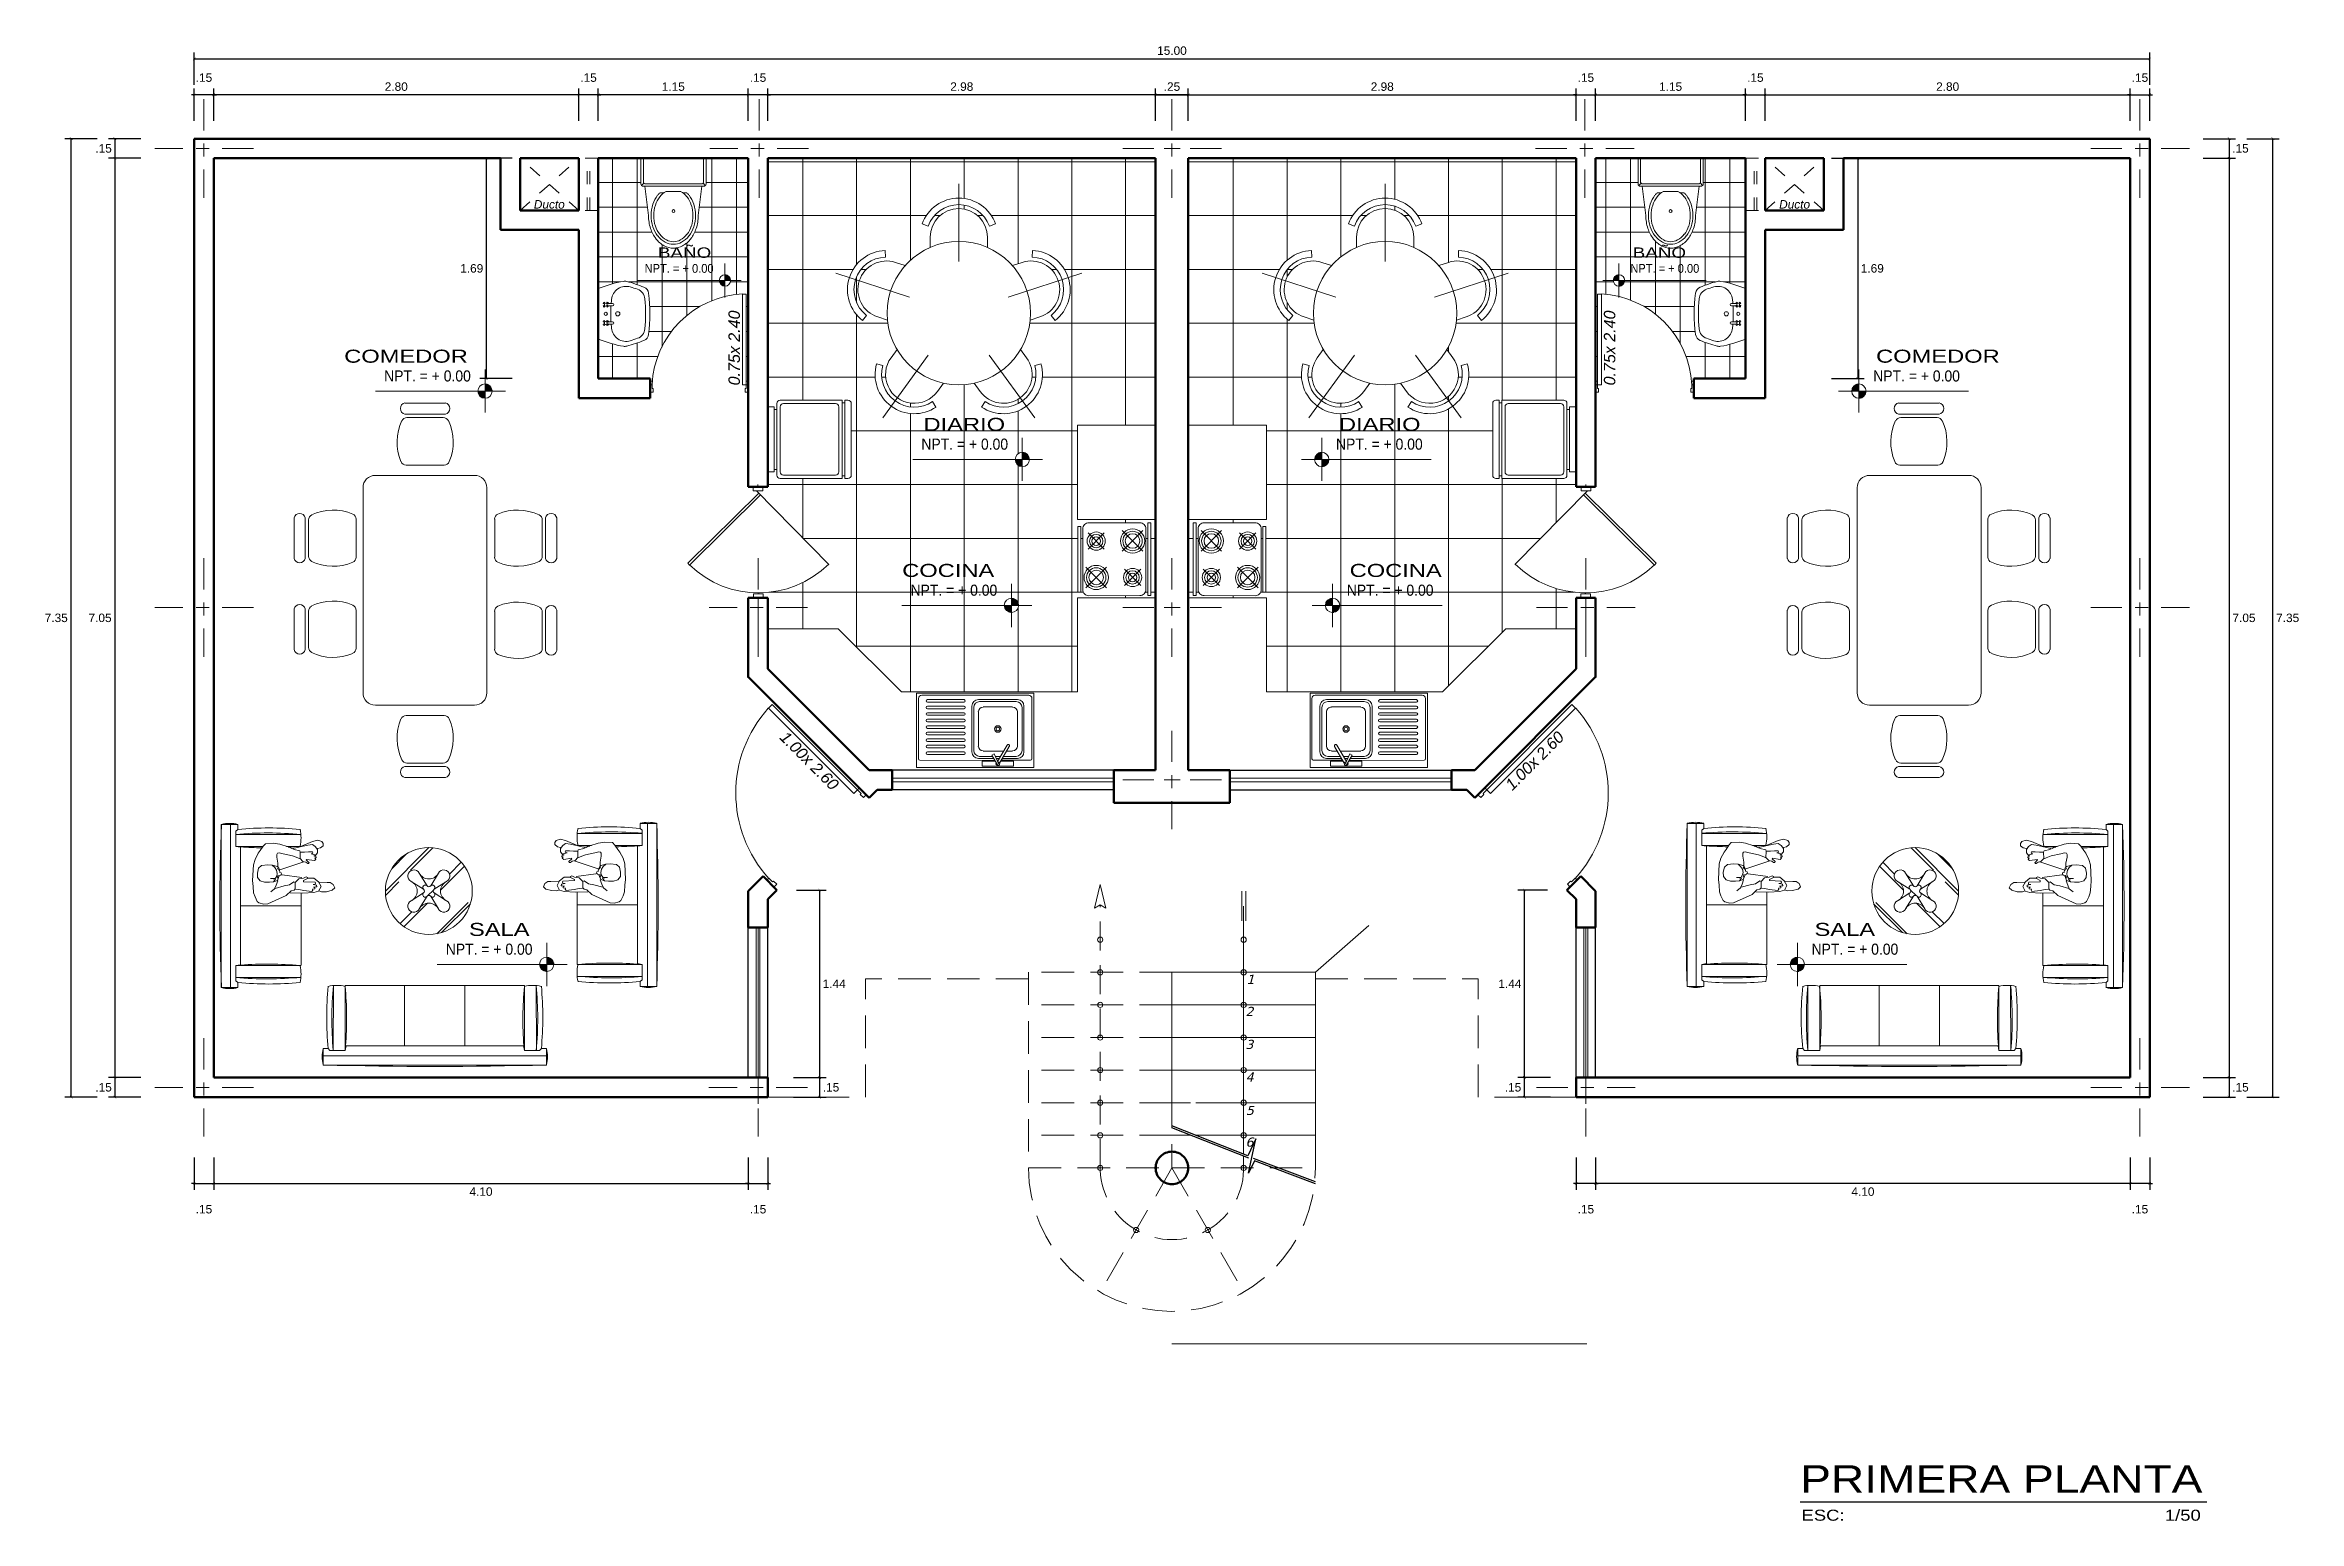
# Model space of a CAD drawing. Header units: millimetres. Extents: x 2033 to 2295, y 1536 to 1691.
# Drawn here: x 2077.12 to 2094.41, y 1554.46 to 1565.78 of the extents above; entities that cross this region are included whole.
import ezdxf

# ---------------------------------------------------------------- set-up
doc = ezdxf.new("R2010")
doc.units = ezdxf.units.MM
for name, pattern in [('ACAD_ISO02W100', [15, 12, -3]), ('ACAD_ISO10W100', [18, 12, -3, 0, -3]), ('HIDDEN2', [4.7625, 3.175, -1.5875]), ('RAYITAS', [0.375, 0.25, -0.125])]:
    doc.linetypes.add(name, pattern=pattern)
doc.layers.get('Defpoints').update_dxf_attribs({"color": 164})
for name, color, linetype, lineweight in [('CARPINTERIA', 21, 'Continuous', 18), ('cotas', 251, 'Continuous', 15), ('escaleras', 30, 'Continuous', 15), ('Layer2', 2, 'Continuous', 9), ('Muebles', 33, 'Continuous', 9), ('MUEBLES-PUERTAS', 21, 'Continuous', 9), ('muroalto', 12, 'Continuous', 50), ('MUROS BAJOS', 80, 'Continuous', 25), ('NPT', 63, 'Continuous', 15), ('PISOS', 252, 'Continuous', 0), ('PROYECCIONES', 127, 'HIDDEN2', 5), ('PYV', 30, 'Continuous', 13), ('SANITARIO', 161, 'Continuous', 5), ('Texto S.', 7, 'Continuous', 30), ('TEXTOS', 7, 'Continuous', 5), ('Texturas', 8, 'Continuous', 0), ('texturasde piso', 252, 'Continuous', 0), ('UNO', 254, 'Continuous', 9), ('ventana-puerta', 2, 'Continuous', 5)]:
    doc.layers.add(name, color=color, linetype=linetype, lineweight=lineweight)
doc.layers.add('COTA', color=1, linetype='Continuous')
doc.styles.add('ARDELG', font='arial.ttf', dxfattribs={"width": 0.9, "height": 0.1})
doc.styles.add('ARIAL', font='arial.ttf', dxfattribs={"width": 1.3, "height": 0.1})
doc.styles.add('ARRR', font='arial.ttf', dxfattribs={"height": 0.1})
doc.styles.add('Sta. Luisa 75 delg', font='arial.ttf', dxfattribs={"width": 1.2, "height": 0.1})
doc.styles.get("Standard").update_dxf_attribs({"font": 'arial.ttf'})
doc.dimstyles.new('Aritek', dxfattribs={"dimtxt": 0.065, "dimasz": 0.02, "dimexe": 0.05, "dimexo": 0.15, "dimgap": 0.03, "dimtad": 2, "dimtih": 1, "dimtoh": 1, "dimzin": 4, "dimdsep": 46, "dimtxsty": 'Standard', "dimblk": 'ARCHTICK', "dimcen": 0.1, "dimclrt": 7, "dimadec": 0, "dimazin": 0, "dimtfac": 1, "dimtmove": 2, "dimatfit": 1, "dimldrblk": 'DOTSMALL', "dimfxl": 0.2, "dimfxlon": 1, "dimarcsym": 0})
pattern_1 = [(0, (-16.3156, -19.66427), (0, 0.41275), []), (90, (-16.3156, -19.66427), (-0.41275, 3e-17), [])]
pattern_2 = [(0, (-16.31562, -19.66427), (0, 0.1905), []), (90, (-16.31562, -19.66427), (-0.1905, 1e-17), [])]
pattern_3 = [(90, (1939.303847, 1388.974324), (-0.036345611, 0.036345611), [0.036345611, -0.036345611]), (90, (1939.309904, 1388.974324), (-0.036345611, 0.036345611), [0.036345611, -0.036345611]), (90, (1939.315962, 1388.974324), (-0.036345611, 0.036345611), [0.036345611, -0.036345611]), (90, (1939.32202, 1388.974324), (-0.036345611, 0.036345611), [0.036345611, -0.036345611]), (90, (1939.328077, 1388.974324), (-0.036345611, 0.036345611), [0.036345611, -0.036345611]), (90, (1939.334135, 1388.974324), (-0.036345611, 0.036345611), [0.036345611, -0.036345611]), (90, (1939.340192, 1388.974324), (-0.036345611, 0.036345611), [0.036345611, -0.036345611]), (360, (1939.303847, 1389.01067), (0.036345611, -0.036345611), [0.036345611, -0.036345611]), (360, (1939.303847, 1389.016727), (0.036345611, -0.036345611), [0.036345611, -0.036345611]), (360, (1939.303847, 1389.022784), (0.036345611, -0.036345611), [0.036345611, -0.036345611]), (360, (1939.303847, 1389.028842), (0.036345611, -0.036345611), [0.036345611, -0.036345611]), (360, (1939.303847, 1389.0349), (0.036345611, -0.036345611), [0.036345611, -0.036345611]), (360, (1939.303847, 1389.040957), (0.036345611, -0.036345611), [0.036345611, -0.036345611]), (360, (1939.303847, 1389.047015), (0.036345611, -0.036345611), [0.036345611, -0.036345611])]
pattern_4 = [(90, (1898.44635, 1341.346144), (-0.04572, 0.04572), [0.04572, -0.04572]), (90, (1898.45397, 1341.346144), (-0.04572, 0.04572), [0.04572, -0.04572]), (90, (1898.46159, 1341.346144), (-0.04572, 0.04572), [0.04572, -0.04572]), (90, (1898.46921, 1341.346144), (-0.04572, 0.04572), [0.04572, -0.04572]), (90, (1898.47683, 1341.346144), (-0.04572, 0.04572), [0.04572, -0.04572]), (90, (1898.48445, 1341.346144), (-0.04572, 0.04572), [0.04572, -0.04572]), (90, (1898.49207, 1341.346144), (-0.04572, 0.04572), [0.04572, -0.04572]), (360, (1898.44635, 1341.391864), (0.04572, -0.04572), [0.04572, -0.04572]), (360, (1898.44635, 1341.399484), (0.04572, -0.04572), [0.04572, -0.04572]), (360, (1898.44635, 1341.407104), (0.04572, -0.04572), [0.04572, -0.04572]), (360, (1898.44635, 1341.414724), (0.04572, -0.04572), [0.04572, -0.04572]), (360, (1898.44635, 1341.422344), (0.04572, -0.04572), [0.04572, -0.04572]), (360, (1898.44635, 1341.429964), (0.04572, -0.04572), [0.04572, -0.04572]), (360, (1898.44635, 1341.437584), (0.04572, -0.04572), [0.04572, -0.04572])]
pattern_5 = [(90, (1898.36341, 1342.465762), (-0.04572, 0.04572), [0.04572, -0.04572]), (90, (1898.37103, 1342.465762), (-0.04572, 0.04572), [0.04572, -0.04572]), (90, (1898.37865, 1342.465762), (-0.04572, 0.04572), [0.04572, -0.04572]), (90, (1898.38627, 1342.465762), (-0.04572, 0.04572), [0.04572, -0.04572]), (90, (1898.39389, 1342.465762), (-0.04572, 0.04572), [0.04572, -0.04572]), (90, (1898.40151, 1342.465762), (-0.04572, 0.04572), [0.04572, -0.04572]), (90, (1898.40913, 1342.465762), (-0.04572, 0.04572), [0.04572, -0.04572]), (360, (1898.36341, 1342.511482), (0.04572, -0.04572), [0.04572, -0.04572]), (360, (1898.36341, 1342.519102), (0.04572, -0.04572), [0.04572, -0.04572]), (360, (1898.36341, 1342.526722), (0.04572, -0.04572), [0.04572, -0.04572]), (360, (1898.36341, 1342.534342), (0.04572, -0.04572), [0.04572, -0.04572]), (360, (1898.36341, 1342.541962), (0.04572, -0.04572), [0.04572, -0.04572]), (360, (1898.36341, 1342.549582), (0.04572, -0.04572), [0.04572, -0.04572]), (360, (1898.36341, 1342.557202), (0.04572, -0.04572), [0.04572, -0.04572])]
pattern_6 = [(90, (1902.01142, 1338.59314), (-0.04572, 0.04572), [0.04572, -0.04572]), (90, (1902.01904, 1338.59314), (-0.04572, 0.04572), [0.04572, -0.04572]), (90, (1902.02666, 1338.59314), (-0.04572, 0.04572), [0.04572, -0.04572]), (90, (1902.03428, 1338.59314), (-0.04572, 0.04572), [0.04572, -0.04572]), (90, (1902.0419, 1338.59314), (-0.04572, 0.04572), [0.04572, -0.04572]), (90, (1902.04952, 1338.59314), (-0.04572, 0.04572), [0.04572, -0.04572]), (90, (1902.05714, 1338.59314), (-0.04572, 0.04572), [0.04572, -0.04572]), (360, (1902.01142, 1338.63886), (0.04572, -0.04572), [0.04572, -0.04572]), (360, (1902.01142, 1338.64648), (0.04572, -0.04572), [0.04572, -0.04572]), (360, (1902.01142, 1338.6541), (0.04572, -0.04572), [0.04572, -0.04572]), (360, (1902.01142, 1338.66172), (0.04572, -0.04572), [0.04572, -0.04572]), (360, (1902.01142, 1338.66934), (0.04572, -0.04572), [0.04572, -0.04572]), (360, (1902.01142, 1338.67696), (0.04572, -0.04572), [0.04572, -0.04572]), (360, (1902.01142, 1338.68458), (0.04572, -0.04572), [0.04572, -0.04572])]
pattern_7 = [(90, (1902.48411, 1342.989276), (-0.04572, 0.04572), [0.04572, -0.04572]), (90, (1902.49173, 1342.989276), (-0.04572, 0.04572), [0.04572, -0.04572]), (90, (1902.49935, 1342.989276), (-0.04572, 0.04572), [0.04572, -0.04572]), (90, (1902.50697, 1342.989276), (-0.04572, 0.04572), [0.04572, -0.04572]), (90, (1902.51459, 1342.989276), (-0.04572, 0.04572), [0.04572, -0.04572]), (90, (1902.52221, 1342.989276), (-0.04572, 0.04572), [0.04572, -0.04572]), (90, (1902.52983, 1342.989276), (-0.04572, 0.04572), [0.04572, -0.04572]), (360, (1902.48411, 1343.034996), (0.04572, -0.04572), [0.04572, -0.04572]), (360, (1902.48411, 1343.042616), (0.04572, -0.04572), [0.04572, -0.04572]), (360, (1902.48411, 1343.050236), (0.04572, -0.04572), [0.04572, -0.04572]), (360, (1902.48411, 1343.057856), (0.04572, -0.04572), [0.04572, -0.04572]), (360, (1902.48411, 1343.065476), (0.04572, -0.04572), [0.04572, -0.04572]), (360, (1902.48411, 1343.073096), (0.04572, -0.04572), [0.04572, -0.04572]), (360, (1902.48411, 1343.080716), (0.04572, -0.04572), [0.04572, -0.04572])]

msp = doc.modelspace()

# ---------------------------------------------------------------- texts
at = {"char_height": 0.065, "width": 2.42503, "attachment_point": 8}
for insert in [(2080.987, 1564.523), (2090.539, 1564.523)]:
    msp.add_mtext('{\\fArial|b0|i1|c0|p34;Ducto}', dxfattribs=dict(at, insert=insert))
at = {"char_height": 0.088, "width": 0.74437}
for s, insert, attachment_point, rotation in [('{\\fArial|b0|i1|c0|p34;0.75x 2.40}', (2082.361, 1563.455), 2, 90), ('{\\fArial|b0|i1|c0|p34;0.75x 2.40}', (2089.165, 1563.455), 8, 90), ('{\\fArial|b0|i1|c0|p34;1.00x 2.60}', (2082.95, 1560.258), 8, 315), ('{\\fArial|b0|i1|c0|p34;1.00x 2.60}', (2088.577, 1560.258), 8, 45)]:
    msp.add_mtext(s, dxfattribs=dict(at, insert=insert, attachment_point=attachment_point, rotation=rotation))
at = {"layer": 'Layer2', "char_height": 0.07, "attachment_point": 1, "style": 'ARRR'}
for s, insert in [('{\\fVerdana|b0|i1|c0|p34;1}', (2086.334, 1558.648)), ('{\\fVerdana|b0|i1|c0|p34;2}', (2086.327, 1558.402)), ('{\\fVerdana|b0|i1|c0|p34;3}', (2086.326, 1558.149)), ('{\\fVerdana|b0|i1|c0|p34;4}', (2086.328, 1557.899)), ('{\\fVerdana|b0|i1|c0|p34;5}', (2086.33, 1557.643)), ('{\\fVerdana|b0|i1|c0|p34;6}', (2086.327, 1557.4))]:
    msp.add_mtext(s, dxfattribs=dict(at, insert=insert))
at = {"layer": 'Texto S.', "attachment_point": 1, "style": 'Sta. Luisa 75 delg'}
for s, insert, char_height, width in [('{\\H2.5x;PRIMERA PLANTA}', (2090.582, 1554.887), 0.08438, 5.3037), ('ESC:', (2090.592, 1554.546), 0.0844, 1.4345), ('1/50', (2093.379, 1554.546), 0.0844, 0.30729)]:
    msp.add_mtext(s, dxfattribs=dict(at, insert=insert, char_height=char_height, width=width))
at = {"layer": 'TEXTOS', "ltscale": 0.005}
for s, insert, char_height, width, attachment_point, style in [('BAÑO', (2082.229, 1564.226), 0.0795, 1.3403, 3, 'ARIAL'), ('BAÑO', (2089.297, 1564.226), 0.0795, 1.3403, 1, 'ARIAL'), ('NPT. = + 0.00', (2082.247, 1564.099), 0.06757, 0.79496, 3, 'ARDELG'), ('NPT. = + 0.00', (2089.279, 1564.099), 0.06757, 0.79496, 1, 'ARDELG'), ('COMEDOR', (2080.362, 1563.442), 0.1, 1.686, 3, 'ARIAL'), ('COMEDOR', (2091.164, 1563.442), 0.1, 1.686, 1, 'ARIAL'), ('NPT. = + 0.00', (2080.385, 1563.283), 0.085, 1, 3, 'ARDELG'), ('NPT. = + 0.00', (2091.142, 1563.283), 0.085, 1, 1, 'ARDELG'), ('DIARIO', (2084.483, 1562.919), 0.1, 1.686, 3, 'ARIAL'), ('DIARIO', (2087.044, 1562.919), 0.1, 1.686, 1, 'ARIAL'), ('NPT. = + 0.00', (2084.506, 1562.76), 0.085, 1, 3, 'ARDELG'), ('NPT. = + 0.00', (2087.021, 1562.76), 0.085, 1, 1, 'ARDELG'), ('COCINA', (2084.4, 1561.799), 0.1, 1.686, 3, 'ARIAL'), ('NPT. = + 0.00', (2084.423, 1561.64), 0.085, 1, 3, 'ARDELG'), ('NPT. = + 0.00', (2087.104, 1561.64), 0.085, 1, 1, 'ARDELG'), ('COCINA', (2087.126, 1561.799), 0.1, 1.686, 1, 'ARIAL'), ('SALA', (2080.835, 1559.046), 0.1, 1.686, 3, 'ARIAL'), ('SALA', (2090.692, 1559.046), 0.1, 1.686, 1, 'ARIAL'), ('NPT. = + 0.00', (2080.858, 1558.887), 0.085, 1, 3, 'ARDELG'), ('NPT. = + 0.00', (2090.669, 1558.887), 0.085, 1, 1, 'ARDELG')]:
    msp.add_mtext(s, dxfattribs=dict(at, insert=insert, char_height=char_height, width=width, attachment_point=attachment_point, style=style))

# ---------------------------------------------------------------- blocks, each defined once
blk = doc.blocks.new('puerta cocina')
at = {"layer": 'ventana-puerta', "lineweight": 9}
for p, q in [((0, -0.037), (-0.02, -0.037)), ((0.83, -0.038), (0.823, -0.038)), ((0.86, -0.037), (0.88, -0.037))]:
    blk.add_line(p, q, dxfattribs=at)
at = {"layer": 'ventana-puerta', "lineweight": 9, "ltscale": 0.006}
blk.add_line((0.031, -0.026), (0.602, -0.587), dxfattribs=at)
at = {"layer": 'ventana-puerta', "lineweight": 9}
for points in [[(0.605, 0.496), (0.591, 0.51), (0.048, -0.043), (0.062, -0.057), (0.605, 0.496)], [(0, -0.075), (0, 0), (0.03, 0), (0.03, -0.05), (0.03, -0.05), (0.03, -0.075)], [(0.86, -0.075), (0.86, 0), (0.83, 0), (0.83, -0.05), (0.83, -0.05), (0.83, -0.075)]]:
    blk.add_lwpolyline(points, close=True, dxfattribs=at)
blk.add_arc((0.047, -0.042), 0.775, 315.5024, 43.9764, dxfattribs=at)
blk = doc.blocks.new('P')
at = {"linetype": 'Continuous'}
for p, q in [((0.06, 1), (0.02, 1)), ((0.02, 0.075), (0.02, 1)), ((0.06, 1), (0.06, 0.075)), ((0, 0), (0, 0.075)), ((0, 0.075), (0.02, 0.075)), ((0.03, 0), (0, 0)), ((0.06, 0.075), (0.02, 0.075)), ((0.02, 0.075), (0.02, 0.035)), ((0.02, 0.035), (0.03, 0.035)), ((0.03, 0.035), (0.03, 0)), ((0.97, 0.035), (0.97, 0)), ((0.98, 0.035), (0.97, 0.035)), ((0.97, 0), (1, 0)), ((0.98, 0.075), (0.98, 0.035)), ((1, 0.075), (0.98, 0.075)), ((1, 0), (1, 0.075))]:
    blk.add_line(p, q, dxfattribs=at)
blk.add_arc((0.009, 0.029), 0.973, 2.7199, 86.9696, dxfattribs=at)
blk = doc.blocks.new('waterdwe')
at = {"layer": 'SANITARIO'}
for p, q in [((2478.014, 1647.262), (2478.014, 1647.762)), ((2478.014, 1647.762), (2478.209, 1647.762)), ((2478.014, 1647.742), (2478.199, 1647.742)), ((2478.223, 1647.757), (2478.206, 1647.74)), ((2478.209, 1647.732), (2478.209, 1647.292)), ((2478.229, 1647.742), (2478.229, 1647.282)), ((2478.229, 1647.731), (2478.454, 1647.702)), ((2478.269, 1647.569), (2478.269, 1647.456)), ((2478.279, 1647.615), (2478.279, 1647.584)), ((2478.279, 1647.441), (2478.279, 1647.41)), ((2478.199, 1647.282), (2478.014, 1647.282)), ((2478.209, 1647.262), (2478.014, 1647.262)), ((2478.223, 1647.268), (2478.206, 1647.285)), ((2478.229, 1647.294), (2478.454, 1647.322))]:
    blk.add_line(p, q, dxfattribs=at)
blk.add_circle((2478.419, 1647.512), 0.0107, dxfattribs=at)
for centre, radius, start, end in [((2478.199, 1647.732), 0.01, 360, 90), ((2478.209, 1647.742), 0.02, 360, 90), ((2478.408, 1647.49), 0.16, 127.6942, 150.5975), ((2478.408, 1647.49), 0.18, 127.6942, 135.9871), ((2478.436, 1647.455), 0.225, 107.7485, 127.6942), ((2478.436, 1647.455), 0.205, 107.7485, 127.6942), ((2478.454, 1647.399), 0.284, 90, 107.7485), ((2478.454, 1647.399), 0.264, 90, 107.7485), ((2478.454, 1647.375), 0.328, 72.5259, 90), ((2478.454, 1647.399), 0.284, 72.2515, 90), ((2478.454, 1647.399), 0.264, 72.2515, 90), ((2478.472, 1647.455), 0.205, 52.3058, 72.2515), ((2478.472, 1647.455), 0.225, 52.3058, 72.2515), ((2478.475, 1647.442), 0.257, 52.7652, 72.5259), ((2478.499, 1647.49), 0.16, 28.1931, 52.3058), ((2478.499, 1647.49), 0.18, 28.1931, 52.3058), ((2478.508, 1647.485), 0.203, 28.5912, 52.7652), ((2478.541, 1647.512), 0.113, 360, 28.1931), ((2478.541, 1647.512), 0.133, 360, 28.1931), ((2478.558, 1647.512), 0.146, 360, 28.5912), ((2478.408, 1647.535), 0.16, 209.4025, 232.3058), ((2478.408, 1647.535), 0.18, 224.0129, 232.3058), ((2478.436, 1647.57), 0.225, 232.3058, 252.2515), ((2478.436, 1647.57), 0.205, 232.3058, 252.2515), ((2478.472, 1647.57), 0.205, 287.7485, 307.6942), ((2478.472, 1647.57), 0.225, 287.7485, 307.6942), ((2478.475, 1647.583), 0.257, 287.4741, 307.2348), ((2478.499, 1647.535), 0.16, 307.6942, 331.8069), ((2478.499, 1647.535), 0.18, 307.6942, 331.8069), ((2478.508, 1647.54), 0.203, 307.2348, 331.4088), ((2478.541, 1647.512), 0.113, 331.8069, 360), ((2478.541, 1647.512), 0.133, 331.8069, 360), ((2478.558, 1647.512), 0.146, 331.4088, 360), ((2478.199, 1647.292), 0.01, 270, 360), ((2478.209, 1647.282), 0.02, 270, 360), ((2478.454, 1647.626), 0.284, 252.2515, 270), ((2478.454, 1647.626), 0.264, 252.2515, 270), ((2478.454, 1647.626), 0.264, 270, 287.7485), ((2478.454, 1647.626), 0.284, 270, 287.7485), ((2478.454, 1647.65), 0.328, 270, 287.4741)]:
    blk.add_arc(centre, radius, start, end, dxfattribs=at)
blk = doc.blocks.new('A$C493C44AB')
at = {"layer": 'SANITARIO'}
for p, q in [((0.17, 0.32), (0.17, 0.296)), ((0.189, 0.298), (0.189, 0.32)), ((0.311, 0.32), (0.311, 0.298)), ((0.33, 0.296), (0.33, 0.32))]:
    blk.add_line(p, q, dxfattribs=at)
for points in [[(0.408, 0.01, 0.268711), (0.454, 0.045, 0.03809), (0.498, 0.177, 0.103744), (0.499, 0.202, 0.053168), (0.446, 0.389, 0.306147), (0.438, 0.395), (0.062, 0.395, 0.306147), (0.054, 0.389, 0.053168), (0.001, 0.202, 0.103744), (0.002, 0.177, 0.03809), (0.046, 0.045, 0.268711), (0.092, 0.01, 0.062558)], [(0.174, 0.329), (0.17, 0.325, 0.056579), (0.173, 0.323), (0.169, 0.318, -0.141407), (0.16, 0.327), (0.164, 0.331, 0.056579), (0.166, 0.328), (0.17, 0.333, -0.274973), (0.17, 0.344), (0.166, 0.348, 0.056579), (0.164, 0.345), (0.16, 0.349, -0.141407), (0.169, 0.358), (0.173, 0.354, 0.056579), (0.17, 0.352), (0.174, 0.347, -0.274973), (0.185, 0.347), (0.189, 0.352, 0.056579), (0.186, 0.354), (0.19, 0.358, -0.141407), (0.199, 0.349), (0.195, 0.345, 0.056579), (0.193, 0.348), (0.189, 0.344, -0.274973), (0.189, 0.333), (0.193, 0.328, 0.056579), (0.195, 0.331), (0.199, 0.327, -0.141407), (0.19, 0.318), (0.186, 0.323, 0.056579), (0.189, 0.325), (0.185, 0.329, -0.274973)], [(0.33, 0.344), (0.334, 0.348, -0.056579), (0.336, 0.345), (0.34, 0.349, 0.141407), (0.331, 0.358), (0.327, 0.354, -0.056579), (0.33, 0.352), (0.326, 0.347, 0.274973), (0.315, 0.347), (0.311, 0.352, -0.056579), (0.314, 0.354), (0.31, 0.358, 0.141407), (0.301, 0.349), (0.305, 0.345, -0.056579), (0.307, 0.348), (0.311, 0.344, 0.274973), (0.311, 0.333), (0.307, 0.328, -0.056579), (0.305, 0.331), (0.301, 0.327, 0.141407), (0.31, 0.318), (0.314, 0.323, -0.056579), (0.311, 0.325), (0.315, 0.329, 0.274973), (0.326, 0.329), (0.33, 0.325, -0.056579), (0.327, 0.323), (0.331, 0.318, 0.141407), (0.34, 0.327), (0.336, 0.331, -0.056579), (0.334, 0.328), (0.33, 0.333, 0.274973)], [(0.36, 0.294, 0.007112), (0.33, 0.296), (0.33, 0.286, -1), (0.311, 0.286), (0.311, 0.298, 0.028913), (0.189, 0.298), (0.189, 0.286, -1), (0.17, 0.286), (0.17, 0.296, 0.007112), (0.14, 0.294, 0.468237), (0.043, 0.15, 0.016513), (0.062, 0.094, 0.289254), (0.134, 0.038, 0.0468), (0.365, 0.038, 0.289254), (0.438, 0.094, 0.016513), (0.456, 0.15, 0.468237)], [(0.234, 0.246, -1), (0.266, 0.246, -1)]]:
    blk.add_lwpolyline(points, format="xyb", close=True, dxfattribs=at)
blk.add_lwpolyline([(0.311, 0.333), (0.311, 0.332, 1)], format="xyb", dxfattribs=at)
for centre, radius in [((0.25, 0.338), 0.0123), ((0.25, 0.246), 0.0162)]:
    blk.add_circle(centre, radius, dxfattribs=at)
blk = doc.blocks.new('Lavaplat')
at = {"layer": 'MUEBLES-PUERTAS', "ltscale": 0.04}
for p, q in [((0.45, 0), (-0.45, 0)), ((-0.45, -0.57), (-0.45, 0)), ((0.45, -0.57), (0.45, 0)), ((-0.026, -0.47), (-0.026, -0.12)), ((0.024, -0.07), (0.142, -0.07)), ((0.161, -0.07), (0.185, -0.07)), ((0.208, -0.07), (0.324, -0.07)), ((0.374, -0.12), (0.374, -0.47)), ((0.45, -0.57), (-0.45, -0.57)), ((0.324, -0.52), (0.024, -0.52))]:
    blk.add_line(p, q, dxfattribs=at)
for centre, start, end in [((0.024, -0.12), 90, 180), ((0.324, -0.12), 0, 90), ((0.024, -0.47), 180, 270), ((0.324, -0.47), 270, 0)]:
    blk.add_arc(centre, 0.05, start, end, dxfattribs=at)
at = {"layer": 'Texturas'}
for p, q in [((0.024, -0.426), (0.024, -0.164)), ((0.061, -0.126), (0.218, -0.126)), ((0.174, -0.014), (0.127, -0.095)), ((0.127, -0.095), (0.145, -0.104)), ((0.145, -0.104), (0.184, -0.019)), ((0.171, -0.046), (0.244, -0.172)), ((0.261, -0.162), (0.187, -0.033)), ((0.241, -0.126), (0.286, -0.126)), ((0.324, -0.164), (0.324, -0.426)), ((0.286, -0.464), (0.061, -0.464))]:
    blk.add_line(p, q, dxfattribs=at)
for points in [[(0.154, -0.049), (0.053, -0.049), (0.053, -0.009), (0.293, -0.009), (0.293, -0.049), (0.196, -0.049)], [(0.173, -0.049), (0.17, -0.049)]]:
    blk.add_lwpolyline(points, dxfattribs=at)
blk.add_circle((0.174, -0.295), 0.0143, dxfattribs=at)
for centre, radius, start, end in [((0.061, -0.164), 0.0375, 90, 180), ((0.173, -0.029), 0.015, 269.2246, 216.2304), ((0.253, -0.167), 0.01, 210, 30), ((0.286, -0.164), 0.0375, 0, 90), ((0.061, -0.426), 0.0375, 180, 270), ((0.286, -0.426), 0.0375, 270, 0)]:
    blk.add_arc(centre, radius, start, end, dxfattribs=at)
at = {"layer": 'UNO', "ltscale": 0.04}
for p, q in [((-0.435, -0.53), (-0.435, -0.065)), ((-0.425, -0.055), (0.151, -0.054)), ((-0.376, -0.11), (-0.376, -0.11)), ((-0.376, -0.16), (-0.376, -0.16)), ((-0.366, -0.1), (-0.086, -0.1)), ((-0.086, -0.12), (-0.366, -0.12)), ((-0.366, -0.15), (-0.086, -0.15)), ((-0.086, -0.17), (-0.366, -0.17)), ((-0.076, -0.11), (-0.076, -0.11)), ((-0.076, -0.16), (-0.076, -0.16)), ((-0.011, -0.46), (-0.011, -0.13)), ((0.034, -0.085), (0.133, -0.085)), ((0.154, -0.085), (0.194, -0.085)), ((0.199, -0.055), (0.425, -0.055)), ((0.217, -0.085), (0.314, -0.085)), ((0.359, -0.13), (0.359, -0.46)), ((0.435, -0.53), (0.435, -0.065)), ((-0.376, -0.21), (-0.376, -0.21)), ((-0.376, -0.26), (-0.376, -0.26)), ((-0.376, -0.31), (-0.376, -0.31)), ((-0.366, -0.2), (-0.086, -0.2)), ((-0.086, -0.22), (-0.366, -0.22)), ((-0.366, -0.25), (-0.086, -0.25)), ((-0.086, -0.27), (-0.366, -0.27)), ((-0.366, -0.3), (-0.086, -0.3)), ((-0.086, -0.32), (-0.366, -0.32)), ((-0.076, -0.21), (-0.076, -0.21)), ((-0.076, -0.26), (-0.076, -0.26)), ((-0.076, -0.31), (-0.076, -0.31)), ((-0.376, -0.36), (-0.376, -0.36)), ((-0.376, -0.41), (-0.376, -0.41)), ((-0.376, -0.46), (-0.376, -0.46)), ((-0.376, -0.51), (-0.376, -0.51)), ((-0.366, -0.35), (-0.086, -0.35)), ((-0.086, -0.37), (-0.366, -0.37)), ((-0.366, -0.4), (-0.086, -0.4)), ((-0.086, -0.42), (-0.366, -0.42)), ((-0.366, -0.45), (-0.086, -0.45)), ((-0.086, -0.47), (-0.366, -0.47)), ((-0.366, -0.5), (-0.086, -0.5)), ((-0.076, -0.36), (-0.076, -0.36)), ((-0.076, -0.41), (-0.076, -0.41)), ((-0.076, -0.46), (-0.076, -0.46)), ((-0.076, -0.47), (-0.076, -0.47)), ((-0.076, -0.51), (-0.076, -0.51)), ((0.314, -0.505), (0.034, -0.505)), ((0.41, -0.555), (-0.41, -0.555)), ((-0.086, -0.52), (-0.366, -0.52))]:
    blk.add_line(p, q, dxfattribs=at)
at = {"layer": 'UNO', "ltscale": 0.0035}
blk.add_line((0.167, -0.055), (0.176, -0.055), dxfattribs=at)
at = {"layer": 'UNO', "ltscale": 0.04}
blk.add_circle((0.174, -0.295), 0.025, dxfattribs=at)
for centre, radius, start, end in [((-0.425, -0.065), 0.01, 90, 180), ((-0.366, -0.11), 0.01, 90, 180), ((-0.366, -0.11), 0.01, 180, 270), ((-0.366, -0.16), 0.01, 90, 180), ((-0.366, -0.16), 0.01, 180, 270), ((-0.086, -0.11), 0.01, 0, 90), ((-0.086, -0.11), 0.01, 270, 360), ((-0.086, -0.16), 0.01, 0, 90), ((-0.086, -0.16), 0.01, 270, 360), ((0.034, -0.13), 0.045, 90, 180), ((0.314, -0.13), 0.045, 0, 90), ((0.425, -0.065), 0.01, 0, 90), ((-0.366, -0.21), 0.01, 90, 180), ((-0.366, -0.21), 0.01, 180, 270), ((-0.366, -0.26), 0.01, 90, 180), ((-0.366, -0.26), 0.01, 180, 270), ((-0.366, -0.31), 0.01, 90, 180), ((-0.366, -0.31), 0.01, 180, 270), ((-0.086, -0.21), 0.01, 0, 90), ((-0.086, -0.21), 0.01, 270, 0), ((-0.086, -0.26), 0.01, 360, 90), ((-0.086, -0.26), 0.01, 270, 0), ((-0.086, -0.31), 0.01, 0, 90), ((-0.086, -0.31), 0.01, 270, 0), ((-0.366, -0.36), 0.01, 90, 180), ((-0.366, -0.36), 0.01, 180, 270), ((-0.366, -0.41), 0.01, 90, 180), ((-0.366, -0.41), 0.01, 180, 270), ((-0.366, -0.46), 0.01, 90, 180), ((-0.366, -0.46), 0.01, 180, 270), ((-0.366, -0.51), 0.01, 90, 180), ((-0.366, -0.51), 0.01, 180, 270), ((-0.086, -0.36), 0.01, 0, 90), ((-0.086, -0.36), 0.01, 270, 360), ((-0.086, -0.41), 0.01, 0, 90), ((-0.086, -0.41), 0.01, 270, 0), ((-0.086, -0.46), 0.01, 0, 90), ((-0.086, -0.46), 0.01, 270, 360), ((-0.086, -0.51), 0.01, 0, 90), ((-0.086, -0.51), 0.01, 270, 0), ((0.034, -0.46), 0.045, 180, 270), ((0.314, -0.46), 0.045, 270, 360), ((-0.41, -0.53), 0.025, 180, 270), ((0.41, -0.53), 0.025, 270, 0)]:
    blk.add_arc(centre, radius, start, end, dxfattribs=at)
blk = doc.blocks.new('Refrigerador')
at = {"layer": 'MUEBLES-PUERTAS', "ltscale": 0.0035}
for points in [[(-0.3, 0.59), (-0.3, 0.615, -0.414214), (-0.275, 0.64), (0.275, 0.64, -0.414214), (0.3, 0.615), (0.3, 0.59)], [(-0.3, 0.57), (0.3, 0.57), (0.3, 0.095, -0.414214), (0.275, 0.07), (-0.275, 0.07, -0.414214), (-0.3, 0.095)]]:
    blk.add_lwpolyline(points, format="xyb", close=True, dxfattribs=at)
at = {"layer": 'UNO', "ltscale": 0.0035}
for p, q in [((-0.28, 0.57), (-0.28, 0.59)), ((0.28, 0.57), (0.28, 0.59)), ((-0.23, 0.05), (-0.23, 0.07)), ((0.23, 0.05), (0.23, 0.07))]:
    blk.add_line(p, q, dxfattribs=at)
blk.add_lwpolyline([(-0.25, 0.545), (0.25, 0.545, -0.414214), (0.275, 0.52), (0.275, 0.12, -0.414214), (0.25, 0.095), (-0.25, 0.095, -0.414214), (-0.275, 0.12), (-0.275, 0.52, -0.414214)], format="xyb", close=True, dxfattribs=at)
blk.add_lwpolyline([(-0.25, 0.05), (-0.25, 0), (0.25, 0), (0.25, 0.05)], close=True, dxfattribs=at)
blk = doc.blocks.new('Ref G Planta')
at = {"layer": 'MUEBLES-PUERTAS', "ltscale": 0.0035, "rotation": 180}
blk.add_blockref('Refrigerador', (0, -0.025), dxfattribs=at)
blk = doc.blocks.new('fgbv')
at = {"layer": 'MUEBLES-PUERTAS', "lineweight": 0}
for p, q in [((1206.083, 2093.001), (1206.241, 2093.159)), ((1206.083, 2093.159), (1206.241, 2093.001)), ((1206.504, 2093.017), (1206.379, 2093.142)), ((1206.379, 2093.017), (1206.504, 2093.142)), ((1206.225, 2092.863), (1206.099, 2092.738)), ((1206.099, 2092.863), (1206.224, 2092.738)), ((1206.52, 2092.879), (1206.362, 2092.721)), ((1206.52, 2092.721), (1206.362, 2092.879))]:
    blk.add_line(p, q, dxfattribs=at)
for points in [[(1206.046, 2092.661), (1206.046, 2093.219), (1206.023, 2093.219), (1206.022, 2092.661)], [(1206.581, 2092.688), (1206.581, 2093.191), (1206.558, 2093.191), (1206.558, 2092.688)]]:
    blk.add_lwpolyline(points, close=True, dxfattribs=at)
blk.add_lwpolyline([(1206.544, 2092.707), (1206.544, 2093.172, 0.414214), (1206.497, 2093.219), (1206.106, 2093.219, 0.414214), (1206.06, 2093.173), (1206.06, 2092.707, 0.414214), (1206.106, 2092.661), (1206.497, 2092.66, 0.414214)], format="xyb", close=True, dxfattribs=at)
for centre, radius in [((1206.162, 2093.08), 0.0931), ((1206.162, 2093.08), 0.0745), ((1206.162, 2093.08), 0.0559), ((1206.441, 2093.079), 0.0698), ((1206.441, 2093.079), 0.0512), ((1206.441, 2093.079), 0.0326), ((1206.441, 2092.8), 0.0931), ((1206.162, 2092.8), 0.0698), ((1206.162, 2092.8), 0.0512), ((1206.162, 2092.8), 0.0326), ((1206.441, 2092.8), 0.0745), ((1206.441, 2092.8), 0.0559)]:
    blk.add_circle(centre, radius, dxfattribs=at)
blk = doc.blocks.new('GF+')
at = {"color": 34}
for p, q in [((252.598, 193.805), (250.458, 193.805)), ((250.458, 193.805), (250.458, 193.646)), ((252.598, 193.718), (250.458, 193.718)), ((250.458, 193.646), (250.506, 193.646)), ((250.506, 193.646), (250.523, 193.665)), ((250.523, 193.665), (250.669, 193.665)), ((250.556, 193.042), (250.554, 193.665)), ((250.674, 193.618), (250.669, 193.665)), ((250.669, 193.665), (250.677, 193.621)), ((250.669, 193.665), (250.669, 193.05)), ((252.387, 193.665), (252.379, 193.621)), ((252.382, 193.618), (252.387, 193.665)), ((252.532, 193.665), (252.387, 193.665)), ((252.387, 193.665), (252.387, 193.05)), ((252.5, 193.042), (252.502, 193.665)), ((252.55, 193.646), (252.532, 193.665)), ((252.598, 193.646), (252.55, 193.646)), ((252.598, 193.805), (252.598, 193.646)), ((250.677, 193.621), (250.939, 193.621)), ((252.379, 193.621), (250.939, 193.621)), ((251.239, 193.621), (251.239, 193.041)), ((251.817, 193.621), (251.817, 193.041)), ((250.669, 193.05), (250.669, 193.044)), ((250.672, 193.041), (250.775, 193.041)), ((250.939, 193.041), (250.745, 193.041)), ((250.939, 193.041), (252.311, 193.041)), ((252.384, 193.041), (252.281, 193.041)), ((252.387, 193.05), (252.387, 193.044))]:
    blk.add_line(p, q, dxfattribs=at)
for centre, radius, start, end in [((250.78, 193.725), 0.332, 166.1775, 193.8225), ((251.528, 154.083), 39.736, 88.457, 91.543), ((253.66, 193.348), 3.168, 174.6069, 185.3931), ((253.93, 193.363), 3.389, 174.8766, 185.4221), ((249.126, 193.363), 3.389, 354.5779, 5.1234), ((249.396, 193.348), 3.168, 354.6069, 5.3931), ((252.276, 193.725), 0.332, 346.1775, 13.8225), ((247.294, 193.363), 3.389, 354.7149, 4.3203), ((250.677, 193.618), 0.00288, 90, 184.3203), ((255.762, 193.363), 3.389, 175.6797, 185.2851), ((252.379, 193.618), 0.00288, 355.6797, 90), ((250.588, 193.393), 0.352, 256.5803, 283.4197), ((250.672, 193.044), 0.00288, 180, 270), ((252.384, 193.044), 0.00288, 270, 0), ((252.468, 193.393), 0.352, 256.5803, 283.4197)]:
    blk.add_arc(centre, radius, start, end, dxfattribs=at)
blk = doc.blocks.new('Peopleplan_057')
at = {"color": 0}
for p, q in [((-0.022, -0.12), (-0.04, -0.11)), ((0.055, -0.11), (0.026, -0.118))]:
    blk.add_line(p, q, dxfattribs=at)
at = {"color": 76}
for p, q in [((-0.195, -0.329), (-0.13, -0.327)), ((0.095, -0.28), (0.157, -0.28))]:
    blk.add_line(p, q, dxfattribs=at)
for points in [[(0.157, -0.28), (0.169, -0.269), (0.176, -0.241), (0.221, -0.194), (0.3, -0.017), (0.305, 0.02), (0.29, 0.067), (0.277, 0.083), (0.233, 0.105), (0.195, 0.118), (0.133, 0.123), (0.077, 0.128), (-0.073, 0.121), (-0.126, 0.105), (-0.184, 0.075), (-0.21, 0.055), (-0.253, 0.028), (-0.276, 0.005), (-0.281, -0.07), (-0.272, -0.132), (-0.246, -0.212), (-0.219, -0.271), (-0.206, -0.325), (-0.195, -0.329)], [(-0.13, -0.327), (-0.141, -0.306), (-0.159, -0.256), (-0.178, -0.165), (-0.188, -0.128), (-0.184, -0.111), (-0.174, -0.105), (-0.146, -0.104), (-0.088, -0.115), (-0.056, -0.115)], [(0.08, -0.113), (0.122, -0.098), (0.157, -0.083), (0.187, -0.047), (0.187, -0.047), (0.187, -0.047), (0.187, -0.047)], [(0.152, -0.089), (0.129, -0.175), (0.118, -0.227), (0.09, -0.267), (0.095, -0.28)]]:
    blk.add_lwpolyline(points, dxfattribs=at)
at = {"color": 8}
for points in [[(0.091, -0.073), (0.094, -0.034), (0.092, 0.013), (0.079, 0.056), (0.047, 0.08), (0.007, 0.082), (-0.041, 0.071), (-0.068, 0.043), (-0.073, -0.017), (-0.071, -0.06)], [(-0.026, -0.134), (-0.103, -0.364)], [(0.091, -0.073), (0.064, -0.091), (0.058, -0.044), (0.055, -0.09), (0.034, -0.103), (0.01, -0.107), (-0.022, -0.101), (-0.049, -0.084), (-0.071, -0.06)], [(0.022, -0.156), (0.049, -0.344)], [(-0.253, -0.34), (-0.296, -0.445), (-0.309, -0.496), (-0.296, -0.537), (-0.278, -0.55), (-0.257, -0.55), (-0.236, -0.524), (-0.229, -0.494)], [(-0.159, -0.471), (-0.189, -0.494), (-0.221, -0.494), (-0.249, -0.473), (-0.268, -0.445), (-0.263, -0.4), (-0.246, -0.327), (-0.231, -0.259)], [(0.054, -0.4), (0.056, -0.46), (0.09, -0.503), (0.135, -0.528), (0.18, -0.505), (0.193, -0.46), (0.199, -0.355), (0.195, -0.231)], [(0.092, -0.509), (0.097, -0.586), (0.097, -0.616), (0.116, -0.644), (0.148, -0.659), (0.17, -0.635), (0.184, -0.582), (0.185, -0.531), (0.175, -0.507)]]:
    blk.add_lwpolyline(points, dxfattribs=at)
at = {"color": 0}
for points in [[(-0.071, -0.06), (-0.058, -0.109), (-0.04, -0.122), (-0.011, -0.132), (-0.004, -0.13), (0.004, -0.147), (0.015, -0.149), (0.026, -0.141), (0.03, -0.13), (0.049, -0.12), (0.077, -0.109), (0.091, -0.073)], [(-0.195, -0.329), (-0.195, -0.37), (-0.199, -0.409), (-0.197, -0.445), (-0.186, -0.449), (-0.18, -0.432), (-0.169, -0.469), (-0.163, -0.471), (-0.159, -0.46), (-0.15, -0.481), (-0.141, -0.481), (-0.139, -0.468), (-0.126, -0.477), (-0.115, -0.464), (-0.126, -0.389), (-0.12, -0.387), (-0.094, -0.415), (-0.086, -0.411), (-0.086, -0.4), (-0.098, -0.383), (-0.105, -0.355), (-0.135, -0.327)], [(0.095, -0.28), (0.06, -0.314), (0.054, -0.359), (0.043, -0.385), (0.049, -0.398), (0.058, -0.398), (0.077, -0.361), (0.088, -0.361), (0.094, -0.471), (0.103, -0.475), (0.112, -0.473), (0.114, -0.451), (0.122, -0.486), (0.137, -0.488), (0.139, -0.479), (0.14, -0.456), (0.148, -0.469), (0.157, -0.469), (0.161, -0.447), (0.17, -0.449), (0.182, -0.441), (0.172, -0.362), (0.163, -0.314), (0.16, -0.277)]]:
    blk.add_lwpolyline(points, dxfattribs=at)
blk = doc.blocks.new('Peopleplan_059')
at = {"color": 34, "lineweight": 0}
for p, q in [((-0.723, -0.014), (0.841, -0.014)), ((-0.723, -0.014), (-0.723, -0.173)), ((-0.723, -0.101), (0.841, -0.101)), ((-0.723, -0.173), (-0.675, -0.173)), ((-0.675, -0.173), (-0.658, -0.154)), ((-0.658, -0.154), (-0.512, -0.154)), ((-0.626, -0.777), (-0.627, -0.154)), ((-0.512, -0.154), (-0.512, -0.413)), ((-0.507, -0.201), (-0.512, -0.154)), ((-0.512, -0.154), (-0.504, -0.198)), ((-0.504, -0.198), (0.622, -0.198)), ((0.057, -0.198), (0.057, -0.778)), ((0.63, -0.154), (0.622, -0.198)), ((0.625, -0.201), (0.63, -0.154)), ((0.776, -0.154), (0.63, -0.154)), ((0.63, -0.154), (0.63, -0.768)), ((0.744, -0.777), (0.745, -0.154)), ((0.793, -0.173), (0.776, -0.154)), ((0.841, -0.173), (0.793, -0.173)), ((0.841, -0.014), (0.841, -0.173)), ((-0.512, -0.64), (-0.512, -0.768)), ((-0.512, -0.768), (-0.512, -0.775)), ((0.627, -0.778), (-0.064, -0.778)), ((0.627, -0.778), (0.525, -0.778)), ((0.627, -0.778), (0.554, -0.778)), ((0.63, -0.768), (0.63, -0.775))]:
    blk.add_line(p, q, dxfattribs=at)
for centre, radius, start, end in [((0.059, -21.247), 21.247, 87.8898, 92.1102), ((-0.401, -0.094), 0.332, 166.1775, 193.8225), ((2.479, -0.471), 3.168, 174.6069, 185.3931), ((2.748, -0.456), 3.389, 174.8766, 185.4221), ((-0.504, -0.201), 0.00288, 90, 184.3203), ((-3.887, -0.456), 3.389, 0.8877, 4.3203), ((4.005, -0.456), 3.389, 175.6797, 185.2851), ((0.622, -0.201), 0.00288, 355.6797, 90), ((-2.631, -0.456), 3.389, 354.5779, 5.1234), ((-2.361, -0.471), 3.168, 354.6069, 5.3931), ((0.519, -0.094), 0.332, 346.1775, 13.8225), ((-0.594, -0.426), 0.352, 256.5803, 283.4197), ((-3.887, -0.456), 3.389, 354.7149, 356.6405), ((-0.509, -0.775), 0.00288, 180, 270), ((0.627, -0.775), 0.00288, 270, 0), ((0.712, -0.426), 0.352, 256.5803, 283.4197)]:
    blk.add_arc(centre, radius, start, end, dxfattribs=at)
at = {"color": 30, "lineweight": 0}
blk.add_blockref('Peopleplan_057', (-0.262, -0.442), dxfattribs=at)
blk = doc.blocks.new('HKJHL')
at = {"color": 8}
for p, q in [((252.257, 191.558), (252.086, 191.73)), ((252.45, 191.398), (252.117, 191.731)), ((252.027, 191.406), (251.844, 191.589)), ((251.958, 191.528), (251.868, 191.619)), ((252.402, 191.569), (252.288, 191.684)), ((252.077, 191.412), (251.981, 191.472)), ((252.077, 191.384), (251.981, 191.324)), ((252.103, 191.438), (252.043, 191.535)), ((252.124, 191.363), (252.082, 191.405)), ((252.131, 191.438), (252.191, 191.535)), ((252.157, 191.412), (252.252, 191.472)), ((252.252, 191.324), (252.157, 191.384)), ((252.448, 191.367), (252.346, 191.469)), ((252.019, 191.08), (251.798, 191.3)), ((252.055, 191.071), (251.816, 191.31)), ((252.103, 191.358), (252.043, 191.261)), ((252.308, 191.125), (252.128, 191.305)), ((252.131, 191.358), (252.191, 191.261)), ((252.338, 191.149), (252.248, 191.239))]:
    blk.add_line(p, q, dxfattribs=at)
at = {"color": 34}
blk.add_circle((252.117, 191.398), 0.333, dxfattribs=at)
at = {"color": 8}
for centre, radius, start, end in [((252.002, 191.514), 0.0463, 27.6604, 243.2345), ((252.232, 191.514), 0.0463, 296.7655, 152.3396), ((251.944, 191.398), 0.0833, 296.7655, 63.2345), ((252.117, 191.574), 0.0833, 207.6604, 332.3396), ((252.089, 191.426), 0.0185, 41.4096, 228.5904), ((252.089, 191.37), 0.0185, 131.4096, 318.5904), ((252.065, 191.398), 0.0185, 311.4096, 48.5904), ((252.117, 191.45), 0.0185, 221.4096, 318.5904), ((252.145, 191.426), 0.0185, 311.4096, 138.5904), ((252.145, 191.37), 0.0185, 221.4096, 48.5904), ((252.169, 191.398), 0.0185, 131.4096, 228.5904), ((252.29, 191.398), 0.0833, 116.7655, 243.2345), ((252.002, 191.282), 0.0463, 116.7655, 332.3396), ((252.117, 191.222), 0.0833, 27.6604, 152.3396), ((252.117, 191.346), 0.0185, 41.4096, 138.5904), ((252.232, 191.282), 0.0463, 207.6604, 63.2345)]:
    blk.add_arc(centre, radius, start, end, dxfattribs=at)
blk = doc.blocks.new('mesaa')
at = {"layer": 'Muebles', "lineweight": 0}
for p, q in [((4594.706, 562.228), (4594.396, 562.228)), ((4595.413, 562.228), (4595.102, 562.228)), ((4594.706, 562.142), (4594.396, 562.142)), ((4594.69, 562.117), (4594.412, 562.117)), ((4595.413, 562.142), (4595.102, 562.142)), ((4595.397, 562.117), (4595.118, 562.117)), ((4595.644, 561.692), (4594.072, 561.692)), ((4594.696, 561.752), (4594.406, 561.752)), ((4595.403, 561.752), (4595.112, 561.752)), ((4593.977, 560.837), (4593.977, 561.597)), ((4595.739, 560.837), (4595.739, 561.597)), ((4593.421, 561.063), (4593.421, 561.374)), ((4593.507, 561.063), (4593.507, 561.374)), ((4593.533, 561.079), (4593.533, 561.358)), ((4593.898, 561.073), (4593.898, 561.364)), ((4595.818, 561.073), (4595.818, 561.364)), ((4596.183, 561.079), (4596.183, 561.358)), ((4596.209, 561.063), (4596.209, 561.374)), ((4596.294, 561.063), (4596.294, 561.374)), ((4594.072, 560.742), (4595.644, 560.742)), ((4594.704, 560.689), (4594.414, 560.689)), ((4595.403, 560.689), (4595.112, 560.689)), ((4594.698, 560.324), (4594.42, 560.324)), ((4595.397, 560.324), (4595.118, 560.324)), ((4594.714, 560.298), (4594.404, 560.298)), ((4594.714, 560.213), (4594.404, 560.213)), ((4595.413, 560.298), (4595.102, 560.298)), ((4595.413, 560.213), (4595.102, 560.213))]:
    blk.add_line(p, q, dxfattribs=at)
for centre, radius, start, end in [((4594.404, 562.185), 0.0436, 101.3099, 258.6901), ((4594.698, 562.185), 0.0436, 281.3099, 78.6901), ((4595.111, 562.185), 0.0436, 101.3099, 258.6901), ((4595.404, 562.185), 0.0436, 281.3099, 78.6901), ((4594.72, 561.927), 0.385, 154.6217, 202.9024), ((4594.412, 562.074), 0.0428, 90, 154.6217), ((4594.69, 562.074), 0.0428, 25.3783, 90), ((4594.382, 561.927), 0.385, 337.0976, 25.3783), ((4595.427, 561.927), 0.385, 154.6217, 202.9024), ((4595.118, 562.074), 0.0428, 90, 154.6217), ((4595.397, 562.074), 0.0428, 25.3783, 90), ((4595.088, 561.927), 0.385, 337.0976, 25.3783), ((4594.072, 561.597), 0.095, 90, 180), ((4594.406, 561.794), 0.0428, 202.9024, 270), ((4594.696, 561.794), 0.0428, 270, 337.0976), ((4595.112, 561.794), 0.0428, 202.9024, 270), ((4595.403, 561.794), 0.0428, 270, 337.0976), ((4595.644, 561.597), 0.095, 0, 90), ((4593.464, 561.365), 0.0436, 11.3099, 168.6901), ((4593.575, 561.358), 0.0428, 115.3783, 180), ((4593.722, 561.049), 0.385, 67.0976, 115.3783), ((4593.855, 561.364), 0.0428, 0, 67.0976), ((4595.861, 561.364), 0.0428, 112.9024, 180), ((4595.994, 561.049), 0.385, 64.6217, 112.9024), ((4596.14, 561.358), 0.0428, 0, 64.6217), ((4596.252, 561.365), 0.0436, 11.3099, 168.6901), ((4593.464, 561.072), 0.0436, 191.3099, 348.6901), ((4593.575, 561.079), 0.0428, 180, 244.6217), ((4593.722, 561.388), 0.385, 244.6217, 292.9024), ((4593.855, 561.073), 0.0428, 292.9024, 0), ((4595.861, 561.073), 0.0428, 180, 247.0976), ((4595.994, 561.388), 0.385, 247.0976, 295.3783), ((4596.14, 561.079), 0.0428, 295.3783, 0), ((4596.252, 561.072), 0.0436, 191.3099, 348.6901), ((4594.072, 560.837), 0.095, 180, 270), ((4595.644, 560.837), 0.095, 270, 0), ((4594.728, 560.513), 0.385, 157.0976, 205.3783), ((4594.414, 560.646), 0.0428, 90, 157.0976), ((4594.704, 560.646), 0.0428, 22.9024, 90), ((4594.39, 560.513), 0.385, 334.6217, 22.9024), ((4595.427, 560.513), 0.385, 157.0976, 205.3783), ((4595.112, 560.646), 0.0428, 90, 157.0976), ((4595.403, 560.646), 0.0428, 22.9024, 90), ((4595.088, 560.513), 0.385, 334.6217, 22.9024), ((4594.42, 560.367), 0.0428, 205.3783, 270), ((4594.698, 560.367), 0.0428, 270, 334.6217), ((4595.118, 560.367), 0.0428, 205.3783, 270), ((4595.397, 560.367), 0.0428, 270, 334.6217), ((4594.412, 560.256), 0.0436, 101.3099, 258.6901), ((4594.706, 560.256), 0.0436, 281.3099, 78.6901), ((4595.111, 560.256), 0.0436, 101.3099, 258.6901), ((4595.404, 560.256), 0.0436, 281.3099, 78.6901)]:
    blk.add_arc(centre, radius, start, end, dxfattribs=at)
blk = doc.blocks.new('A$C01EB6467')
at = {"layer": 'Muebles'}
for p, q in [((0, 0.993), (0, 0.397)), ((-0.235, 0.668), (-0.282, 0.685)), ((-0.22, 0.504), (-0.22, 0.582)), ((0.22, 0.582), (0.22, 0.504)), ((0.282, 0.685), (0.235, 0.668)), ((-0.564, 0.48), (-0.563, 0.43)), ((-0.486, 0.389), (-0.411, 0.365)), ((0.411, 0.365), (0.486, 0.389)), ((0.563, 0.43), (0.564, 0.48)), ((-0.944, 0.307), (-0.378, 0.123)), ((0.944, 0.307), (0.378, 0.123)), ((-0.708, -0.017), (-0.739, -0.056)), ((-0.547, -0.053), (-0.622, -0.029)), ((0.622, -0.029), (0.547, -0.053)), ((0.739, -0.056), (0.708, -0.017)), ((-0.584, -0.803), (-0.234, -0.321)), ((-0.52, -0.342), (-0.474, -0.278)), ((0.584, -0.803), (0.234, -0.321)), ((0.474, -0.278), (0.52, -0.342)), ((-0.631, -0.388), (-0.583, -0.402)), ((0.583, -0.402), (0.631, -0.388)), ((-0.203, -0.678), (-0.175, -0.72)), ((-0.118, -0.537), (-0.164, -0.6)), ((0.164, -0.6), (0.118, -0.537)), ((0.175, -0.72), (0.203, -0.678))]:
    blk.add_line(p, q, dxfattribs=at)
blk.add_circle((0, 0), 0.55, dxfattribs=at)
for centre, radius, start, end in [((0, 0.582), 0.3, 20, 160), ((0, 0.582), 0.25, 20, 160), ((0, 0.582), 0.22, 0, 180), ((-0.554, 0.18), 0.3, 92, 232), ((-0.554, 0.18), 0.25, 92, 232), ((-0.554, 0.18), 0.22, 72, 252), ((0.554, 0.18), 0.22, 288, 108), ((0.554, 0.18), 0.25, 308, 88), ((0.554, 0.18), 0.3, 308, 88), ((-0.342, -0.471), 0.22, 144, 324), ((0.342, -0.471), 0.22, 216, 36), ((-0.342, -0.471), 0.3, 164, 304), ((-0.342, -0.471), 0.25, 164, 304), ((0.342, -0.471), 0.3, 236, 16), ((0.342, -0.471), 0.25, 236, 16)]:
    blk.add_arc(centre, radius, start, end, dxfattribs=at)
blk = doc.blocks.new('_ArchTick')
at = {"color": 0, "linetype": 'ByBlock', "const_width": 0.15}
blk.add_lwpolyline([(-0.5, -0.5), (0.5, 0.5)], dxfattribs=at)
blk = doc.blocks.new('*D311')
at = {"layer": 'Defpoints', "color": 0, "linetype": 'Continuous', "transparency": 16777216}
for p in [(2085.888, 1565.396), (2085.638, 1564.919), (2085.888, 1564.769)]:
    blk.add_point(p, dxfattribs=at)
at = {"layer": 'UNO', "color": 0, "linetype": 'Continuous', "lineweight": -2, "transparency": 16777216}
for p, q in [((2085.638, 1565.196), (2085.638, 1565.446)), ((2085.888, 1565.196), (2085.888, 1565.446)), ((2085.638, 1565.396), (2085.888, 1565.396))]:
    blk.add_line(p, q, dxfattribs=at)
at = {"layer": 'UNO', "color": 0, "linetype": 'Continuous', "lineweight": -2, "transparency": 16777216, "xscale": 0.02, "yscale": 0.02, "zscale": 0.02, "rotation": 180}
blk.add_blockref('_ArchTick', (2085.638, 1565.396), dxfattribs=at)
at = {"layer": 'UNO', "color": 0, "linetype": 'Continuous', "lineweight": -2, "transparency": 16777216, "xscale": 0.02, "yscale": 0.02, "zscale": 0.02}
blk.add_blockref('_ArchTick', (2085.888, 1565.396), dxfattribs=at)
at = {"layer": 'UNO', "color": 7, "linetype": 'Continuous', "transparency": 16777216, "insert": (2085.763, 1565.459), "char_height": 0.065, "attachment_point": 5}
blk.add_mtext('.25', dxfattribs=at)
blk = doc.blocks.new('_DotSmall')
at = {"color": 0, "linetype": 'ByBlock', "const_width": 0.5}
blk.add_lwpolyline([(-0.0625, 0, 1), (0.0625, 0, 1)], format="xyb", close=True, dxfattribs=at)
blk = doc.blocks.new('*D312')
at = {"layer": 'Defpoints', "color": 0, "linetype": 'Continuous', "transparency": 16777216}
for p in [(2088.863, 1565.396), (2085.888, 1564.769), (2088.863, 1564.769)]:
    blk.add_point(p, dxfattribs=at)
at = {"layer": 'UNO', "color": 0, "linetype": 'Continuous', "lineweight": -2, "transparency": 16777216}
for p, q in [((2085.888, 1565.196), (2085.888, 1565.446)), ((2088.863, 1565.196), (2088.863, 1565.446)), ((2085.888, 1565.396), (2088.863, 1565.396))]:
    blk.add_line(p, q, dxfattribs=at)
at = {"layer": 'UNO', "color": 0, "linetype": 'Continuous', "lineweight": -2, "transparency": 16777216, "xscale": 0.02, "yscale": 0.02, "zscale": 0.02, "rotation": 180}
blk.add_blockref('_ArchTick', (2085.888, 1565.396), dxfattribs=at)
at = {"layer": 'UNO', "color": 0, "linetype": 'Continuous', "lineweight": -2, "transparency": 16777216, "xscale": 0.02, "yscale": 0.02, "zscale": 0.02}
blk.add_blockref('_ArchTick', (2088.863, 1565.396), dxfattribs=at)
at = {"layer": 'UNO', "color": 7, "linetype": 'Continuous', "transparency": 16777216, "insert": (2087.376, 1565.459), "char_height": 0.065, "attachment_point": 5}
blk.add_mtext('2.98', dxfattribs=at)
blk = doc.blocks.new('*D313')
at = {"layer": 'Defpoints', "color": 0, "linetype": 'Continuous', "transparency": 16777216}
for p in [(2089.013, 1565.396), (2088.863, 1564.769), (2089.013, 1564.769)]:
    blk.add_point(p, dxfattribs=at)
at = {"layer": 'UNO', "color": 0, "linetype": 'Continuous', "lineweight": -2, "transparency": 16777216}
for p, q in [((2088.863, 1565.196), (2088.863, 1565.446)), ((2089.013, 1565.196), (2089.013, 1565.446)), ((2088.863, 1565.396), (2088.843, 1565.396)), ((2088.863, 1565.396), (2089.013, 1565.396)), ((2089.013, 1565.396), (2089.033, 1565.396))]:
    blk.add_line(p, q, dxfattribs=at)
at = {"layer": 'UNO', "color": 0, "linetype": 'Continuous', "lineweight": -2, "transparency": 16777216, "xscale": 0.02, "yscale": 0.02, "zscale": 0.02}
blk.add_blockref('_ArchTick', (2088.863, 1565.396), dxfattribs=at)
at = {"layer": 'UNO', "color": 0, "linetype": 'Continuous', "lineweight": -2, "transparency": 16777216, "xscale": 0.02, "yscale": 0.02, "zscale": 0.02, "rotation": 180}
blk.add_blockref('_ArchTick', (2089.013, 1565.396), dxfattribs=at)
at = {"layer": 'UNO', "color": 7, "linetype": 'Continuous', "transparency": 16777216, "insert": (2088.938, 1565.528), "char_height": 0.065, "attachment_point": 5}
blk.add_mtext('.15', dxfattribs=at)
blk = doc.blocks.new('*D314')
at = {"layer": 'Defpoints', "color": 0, "linetype": 'Continuous', "transparency": 16777216}
for p in [(2090.163, 1565.396), (2089.013, 1564.769), (2090.163, 1564.769)]:
    blk.add_point(p, dxfattribs=at)
at = {"layer": 'UNO', "color": 0, "linetype": 'Continuous', "lineweight": -2, "transparency": 16777216}
for p, q in [((2089.013, 1565.196), (2089.013, 1565.446)), ((2090.163, 1565.196), (2090.163, 1565.446)), ((2089.013, 1565.396), (2090.163, 1565.396))]:
    blk.add_line(p, q, dxfattribs=at)
at = {"layer": 'UNO', "color": 0, "linetype": 'Continuous', "lineweight": -2, "transparency": 16777216, "xscale": 0.02, "yscale": 0.02, "zscale": 0.02, "rotation": 180}
blk.add_blockref('_ArchTick', (2089.013, 1565.396), dxfattribs=at)
at = {"layer": 'UNO', "color": 0, "linetype": 'Continuous', "lineweight": -2, "transparency": 16777216, "xscale": 0.02, "yscale": 0.02, "zscale": 0.02}
blk.add_blockref('_ArchTick', (2090.163, 1565.396), dxfattribs=at)
at = {"layer": 'UNO', "color": 7, "linetype": 'Continuous', "transparency": 16777216, "insert": (2089.588, 1565.459), "char_height": 0.065, "attachment_point": 5}
blk.add_mtext('1.15', dxfattribs=at)
blk = doc.blocks.new('*D307')
at = {"layer": 'Defpoints', "color": 0, "linetype": 'Continuous', "transparency": 16777216}
for p in [(2090.313, 1565.396), (2090.163, 1564.769), (2090.313, 1564.769)]:
    blk.add_point(p, dxfattribs=at)
at = {"layer": 'UNO', "color": 0, "linetype": 'Continuous', "lineweight": -2, "transparency": 16777216}
for p, q in [((2090.163, 1565.196), (2090.163, 1565.446)), ((2090.313, 1565.196), (2090.313, 1565.446)), ((2090.163, 1565.396), (2090.143, 1565.396)), ((2090.163, 1565.396), (2090.313, 1565.396)), ((2090.313, 1565.396), (2090.333, 1565.396))]:
    blk.add_line(p, q, dxfattribs=at)
at = {"layer": 'UNO', "color": 0, "linetype": 'Continuous', "lineweight": -2, "transparency": 16777216, "xscale": 0.02, "yscale": 0.02, "zscale": 0.02}
blk.add_blockref('_ArchTick', (2090.163, 1565.396), dxfattribs=at)
at = {"layer": 'UNO', "color": 0, "linetype": 'Continuous', "lineweight": -2, "transparency": 16777216, "xscale": 0.02, "yscale": 0.02, "zscale": 0.02, "rotation": 180}
blk.add_blockref('_ArchTick', (2090.313, 1565.396), dxfattribs=at)
at = {"layer": 'UNO', "color": 7, "linetype": 'Continuous', "transparency": 16777216, "insert": (2090.238, 1565.528), "char_height": 0.065, "attachment_point": 5}
blk.add_mtext('.15', dxfattribs=at)
blk = doc.blocks.new('*D308')
at = {"layer": 'Defpoints', "color": 0, "linetype": 'Continuous', "transparency": 16777216}
for p in [(2093.113, 1565.396), (2090.313, 1564.769), (2093.113, 1564.769)]:
    blk.add_point(p, dxfattribs=at)
at = {"layer": 'UNO', "color": 0, "linetype": 'Continuous', "lineweight": -2, "transparency": 16777216}
for p, q in [((2090.313, 1565.196), (2090.313, 1565.446)), ((2093.113, 1565.196), (2093.113, 1565.446)), ((2090.313, 1565.396), (2093.113, 1565.396))]:
    blk.add_line(p, q, dxfattribs=at)
at = {"layer": 'UNO', "color": 0, "linetype": 'Continuous', "lineweight": -2, "transparency": 16777216, "xscale": 0.02, "yscale": 0.02, "zscale": 0.02, "rotation": 180}
blk.add_blockref('_ArchTick', (2090.313, 1565.396), dxfattribs=at)
at = {"layer": 'UNO', "color": 0, "linetype": 'Continuous', "lineweight": -2, "transparency": 16777216, "xscale": 0.02, "yscale": 0.02, "zscale": 0.02}
blk.add_blockref('_ArchTick', (2093.113, 1565.396), dxfattribs=at)
at = {"layer": 'UNO', "color": 7, "linetype": 'Continuous', "transparency": 16777216, "insert": (2091.713, 1565.459), "char_height": 0.065, "attachment_point": 5}
blk.add_mtext('2.80', dxfattribs=at)
blk = doc.blocks.new('*D309')
at = {"layer": 'Defpoints', "color": 0, "linetype": 'Continuous', "transparency": 16777216}
for p in [(2093.263, 1565.396), (2093.263, 1564.919), (2093.113, 1564.769)]:
    blk.add_point(p, dxfattribs=at)
at = {"layer": 'UNO', "color": 0, "linetype": 'Continuous', "lineweight": -2, "transparency": 16777216}
for p, q in [((2093.113, 1565.196), (2093.113, 1565.446)), ((2093.263, 1565.196), (2093.263, 1565.446)), ((2093.113, 1565.396), (2093.093, 1565.396)), ((2093.113, 1565.396), (2093.263, 1565.396)), ((2093.263, 1565.396), (2093.283, 1565.396))]:
    blk.add_line(p, q, dxfattribs=at)
at = {"layer": 'UNO', "color": 0, "linetype": 'Continuous', "lineweight": -2, "transparency": 16777216, "xscale": 0.02, "yscale": 0.02, "zscale": 0.02}
blk.add_blockref('_ArchTick', (2093.113, 1565.396), dxfattribs=at)
at = {"layer": 'UNO', "color": 0, "linetype": 'Continuous', "lineweight": -2, "transparency": 16777216, "xscale": 0.02, "yscale": 0.02, "zscale": 0.02, "rotation": 180}
blk.add_blockref('_ArchTick', (2093.263, 1565.396), dxfattribs=at)
at = {"layer": 'UNO', "color": 7, "linetype": 'Continuous', "transparency": 16777216, "insert": (2093.188, 1565.528), "char_height": 0.065, "attachment_point": 5}
blk.add_mtext('.15', dxfattribs=at)
blk = doc.blocks.new('*D315')
at = {"layer": 'Defpoints', "color": 0, "linetype": 'Continuous', "transparency": 16777216}
for p in [(2093.263, 1565.06), (2093.113, 1564.91), (2093.872, 1564.91)]:
    blk.add_point(p, dxfattribs=at)
at = {"layer": 'UNO', "color": 0, "linetype": 'Continuous', "lineweight": -2, "transparency": 16777216}
for p, q in [((2093.672, 1565.06), (2093.922, 1565.06)), ((2093.872, 1565.06), (2093.872, 1564.91)), ((2093.672, 1564.91), (2093.922, 1564.91))]:
    blk.add_line(p, q, dxfattribs=at)
at = {"layer": 'UNO', "color": 0, "linetype": 'Continuous', "lineweight": -2, "transparency": 16777216, "xscale": 0.02, "yscale": 0.02, "zscale": 0.02}
for p, rotation in [((2093.872, 1565.06), 90), ((2093.872, 1564.91), 270)]:
    blk.add_blockref('_ArchTick', p, dxfattribs=dict(at, rotation=rotation))
at = {"layer": 'UNO', "color": 7, "linetype": 'Continuous', "transparency": 16777216, "insert": (2093.959, 1564.985), "char_height": 0.065, "attachment_point": 5}
blk.add_mtext('.15', dxfattribs=at)
blk = doc.blocks.new('*D316')
at = {"layer": 'Defpoints', "color": 0, "linetype": 'Continuous', "transparency": 16777216}
for p in [(2093.113, 1564.91), (2093.113, 1557.86), (2093.872, 1557.86)]:
    blk.add_point(p, dxfattribs=at)
at = {"layer": 'UNO', "color": 0, "linetype": 'Continuous', "lineweight": -2, "transparency": 16777216}
for p, q in [((2093.672, 1564.91), (2093.922, 1564.91)), ((2093.872, 1564.91), (2093.872, 1557.86)), ((2093.672, 1557.86), (2093.922, 1557.86))]:
    blk.add_line(p, q, dxfattribs=at)
at = {"layer": 'UNO', "color": 0, "linetype": 'Continuous', "lineweight": -2, "transparency": 16777216, "xscale": 0.02, "yscale": 0.02, "zscale": 0.02}
for p, rotation in [((2093.872, 1564.91), 90), ((2093.872, 1557.86), 270)]:
    blk.add_blockref('_ArchTick', p, dxfattribs=dict(at, rotation=rotation))
at = {"layer": 'UNO', "color": 7, "linetype": 'Continuous', "transparency": 16777216, "insert": (2093.986, 1561.385), "char_height": 0.065, "attachment_point": 5}
blk.add_mtext('7.05', dxfattribs=at)
blk = doc.blocks.new('*D317')
at = {"layer": 'Defpoints', "color": 0, "linetype": 'Continuous', "transparency": 16777216}
for p in [(2093.113, 1557.86), (2093.263, 1557.71), (2093.872, 1557.71)]:
    blk.add_point(p, dxfattribs=at)
at = {"layer": 'UNO', "color": 0, "linetype": 'Continuous', "lineweight": -2, "transparency": 16777216}
for p, q in [((2093.672, 1557.86), (2093.922, 1557.86)), ((2093.872, 1557.86), (2093.872, 1557.71)), ((2093.672, 1557.71), (2093.922, 1557.71))]:
    blk.add_line(p, q, dxfattribs=at)
at = {"layer": 'UNO', "color": 0, "linetype": 'Continuous', "lineweight": -2, "transparency": 16777216, "xscale": 0.02, "yscale": 0.02, "zscale": 0.02}
for p, rotation in [((2093.872, 1557.86), 90), ((2093.872, 1557.71), 270)]:
    blk.add_blockref('_ArchTick', p, dxfattribs=dict(at, rotation=rotation))
at = {"layer": 'UNO', "color": 7, "linetype": 'Continuous', "transparency": 16777216, "insert": (2093.959, 1557.785), "char_height": 0.065, "attachment_point": 5}
blk.add_mtext('.15', dxfattribs=at)
blk = doc.blocks.new('*D318')
at = {"layer": 'Defpoints', "color": 0, "linetype": 'Continuous', "transparency": 16777216}
for p in [(2093.113, 1557.86), (2093.263, 1557.71), (2093.113, 1557.048)]:
    blk.add_point(p, dxfattribs=at)
at = {"layer": 'UNO', "color": 0, "linetype": 'Continuous', "lineweight": -2, "transparency": 16777216}
for p, q in [((2093.113, 1557.248), (2093.113, 1556.998)), ((2093.263, 1557.248), (2093.263, 1556.998)), ((2093.113, 1557.048), (2093.093, 1557.048)), ((2093.263, 1557.048), (2093.113, 1557.048)), ((2093.263, 1557.048), (2093.283, 1557.048))]:
    blk.add_line(p, q, dxfattribs=at)
at = {"layer": 'UNO', "color": 0, "linetype": 'Continuous', "lineweight": -2, "transparency": 16777216, "xscale": 0.02, "yscale": 0.02, "zscale": 0.02}
blk.add_blockref('_ArchTick', (2093.113, 1557.048), dxfattribs=at)
at = {"layer": 'UNO', "color": 0, "linetype": 'Continuous', "lineweight": -2, "transparency": 16777216, "xscale": 0.02, "yscale": 0.02, "zscale": 0.02, "rotation": 180}
blk.add_blockref('_ArchTick', (2093.263, 1557.048), dxfattribs=at)
at = {"layer": 'UNO', "color": 7, "linetype": 'Continuous', "transparency": 16777216, "insert": (2093.188, 1556.85), "char_height": 0.065, "attachment_point": 5}
blk.add_mtext('.15', dxfattribs=at)
blk = doc.blocks.new('*D319')
at = {"layer": 'Defpoints', "color": 0, "linetype": 'Continuous', "transparency": 16777216}
for p in [(2089.013, 1557.86), (2093.113, 1557.86), (2089.013, 1557.048)]:
    blk.add_point(p, dxfattribs=at)
at = {"layer": 'UNO', "color": 0, "linetype": 'Continuous', "lineweight": -2, "transparency": 16777216}
for p, q in [((2089.013, 1557.248), (2089.013, 1556.998)), ((2093.113, 1557.248), (2093.113, 1556.998)), ((2093.113, 1557.048), (2089.013, 1557.048))]:
    blk.add_line(p, q, dxfattribs=at)
at = {"layer": 'UNO', "color": 0, "linetype": 'Continuous', "lineweight": -2, "transparency": 16777216, "xscale": 0.02, "yscale": 0.02, "zscale": 0.02, "rotation": 180}
blk.add_blockref('_ArchTick', (2089.013, 1557.048), dxfattribs=at)
at = {"layer": 'UNO', "color": 0, "linetype": 'Continuous', "lineweight": -2, "transparency": 16777216, "xscale": 0.02, "yscale": 0.02, "zscale": 0.02}
blk.add_blockref('_ArchTick', (2093.113, 1557.048), dxfattribs=at)
at = {"layer": 'UNO', "color": 7, "linetype": 'Continuous', "transparency": 16777216, "insert": (2091.063, 1556.985), "char_height": 0.065, "attachment_point": 5}
blk.add_mtext('4.10', dxfattribs=at)
blk = doc.blocks.new('*D320')
at = {"layer": 'Defpoints', "color": 0, "linetype": 'Continuous', "transparency": 16777216}
for p in [(2088.863, 1557.86), (2089.013, 1557.86), (2088.863, 1557.048)]:
    blk.add_point(p, dxfattribs=at)
at = {"layer": 'UNO', "color": 0, "linetype": 'Continuous', "lineweight": -2, "transparency": 16777216}
for p, q in [((2088.863, 1557.248), (2088.863, 1556.998)), ((2089.013, 1557.248), (2089.013, 1556.998)), ((2088.863, 1557.048), (2088.843, 1557.048)), ((2089.013, 1557.048), (2088.863, 1557.048)), ((2089.013, 1557.048), (2089.033, 1557.048))]:
    blk.add_line(p, q, dxfattribs=at)
at = {"layer": 'UNO', "color": 0, "linetype": 'Continuous', "lineweight": -2, "transparency": 16777216, "xscale": 0.02, "yscale": 0.02, "zscale": 0.02}
blk.add_blockref('_ArchTick', (2088.863, 1557.048), dxfattribs=at)
at = {"layer": 'UNO', "color": 0, "linetype": 'Continuous', "lineweight": -2, "transparency": 16777216, "xscale": 0.02, "yscale": 0.02, "zscale": 0.02, "rotation": 180}
blk.add_blockref('_ArchTick', (2089.013, 1557.048), dxfattribs=at)
at = {"layer": 'UNO', "color": 7, "linetype": 'Continuous', "transparency": 16777216, "insert": (2088.938, 1556.85), "char_height": 0.065, "attachment_point": 5}
blk.add_mtext('.15', dxfattribs=at)
blk = doc.blocks.new('*D310')
at = {"layer": 'Defpoints', "color": 0, "linetype": 'Continuous', "transparency": 16777216}
for p in [(2090.414, 1564.91), (2090.414, 1563.22), (2091.023, 1563.22)]:
    blk.add_point(p, dxfattribs=at)
at = {"layer": 'PISOS', "color": 0, "linetype": 'Continuous', "lineweight": -2, "transparency": 16777216}
for p, q in [((2090.823, 1564.91), (2091.073, 1564.91)), ((2091.023, 1564.91), (2091.023, 1563.22)), ((2090.823, 1563.22), (2091.073, 1563.22))]:
    blk.add_line(p, q, dxfattribs=at)
at = {"layer": 'PISOS', "color": 0, "linetype": 'Continuous', "lineweight": -2, "transparency": 16777216, "xscale": 0.02, "yscale": 0.02, "zscale": 0.02}
for p, rotation in [((2091.023, 1564.91), 90), ((2091.023, 1563.22), 270)]:
    blk.add_blockref('_ArchTick', p, dxfattribs=dict(at, rotation=rotation))
at = {"layer": 'PISOS', "color": 7, "linetype": 'Continuous', "transparency": 16777216, "insert": (2091.135, 1564.065), "char_height": 0.065, "attachment_point": 5}
blk.add_mtext('1.69', dxfattribs=at)
blk = doc.blocks.new('*D321')
at = {"layer": 'Defpoints', "color": 0, "linetype": 'Continuous', "transparency": 16777216}
for p in [(2088.466, 1557.86), (2088.863, 1557.86), (2088.863, 1557.71)]:
    blk.add_point(p, dxfattribs=at)
at = {"layer": 'UNO', "color": 0, "linetype": 'Continuous', "lineweight": -2, "transparency": 16777216}
for p, q in [((2088.666, 1557.86), (2088.416, 1557.86)), ((2088.466, 1557.71), (2088.466, 1557.86)), ((2088.666, 1557.71), (2088.416, 1557.71))]:
    blk.add_line(p, q, dxfattribs=at)
at = {"layer": 'UNO', "color": 0, "linetype": 'Continuous', "lineweight": -2, "transparency": 16777216, "xscale": 0.02, "yscale": 0.02, "zscale": 0.02}
for p, rotation in [((2088.466, 1557.86), 90), ((2088.466, 1557.71), 270)]:
    blk.add_blockref('_ArchTick', p, dxfattribs=dict(at, rotation=rotation))
at = {"layer": 'UNO', "color": 7, "linetype": 'Continuous', "transparency": 16777216, "insert": (2088.379, 1557.785), "char_height": 0.065, "attachment_point": 5}
blk.add_mtext('.15', dxfattribs=at)
blk = doc.blocks.new('*D322')
at = {"layer": 'Defpoints', "color": 0, "linetype": 'Continuous', "transparency": 16777216}
for p in [(2088.466, 1559.298), (2088.793, 1559.298), (2088.863, 1557.86)]:
    blk.add_point(p, dxfattribs=at)
at = {"layer": 'PISOS', "color": 0, "linetype": 'Continuous', "lineweight": -2, "transparency": 16777216}
for p, q in [((2088.643, 1559.298), (2088.416, 1559.298)), ((2088.466, 1557.86), (2088.466, 1559.298)), ((2088.666, 1557.86), (2088.416, 1557.86))]:
    blk.add_line(p, q, dxfattribs=at)
at = {"layer": 'PISOS', "color": 0, "linetype": 'Continuous', "lineweight": -2, "transparency": 16777216, "xscale": 0.02, "yscale": 0.02, "zscale": 0.02}
for p, rotation in [((2088.466, 1559.298), 90), ((2088.466, 1557.86), 270)]:
    blk.add_blockref('_ArchTick', p, dxfattribs=dict(at, rotation=rotation))
at = {"layer": 'PISOS', "color": 7, "linetype": 'Continuous', "transparency": 16777216, "insert": (2088.355, 1558.579), "char_height": 0.065, "attachment_point": 5}
blk.add_mtext('1.44', dxfattribs=at)
blk = doc.blocks.new('*D323')
at = {"layer": 'Defpoints', "color": 0, "linetype": 'Continuous', "transparency": 16777216}
for p in [(2093.263, 1565.06), (2094.207, 1565.06), (2093.263, 1557.71)]:
    blk.add_point(p, dxfattribs=at)
at = {"layer": 'UNO', "color": 0, "linetype": 'Continuous', "lineweight": -2, "transparency": 16777216}
for p, q in [((2094.007, 1565.06), (2094.257, 1565.06)), ((2094.207, 1557.71), (2094.207, 1565.06)), ((2094.007, 1557.71), (2094.257, 1557.71))]:
    blk.add_line(p, q, dxfattribs=at)
at = {"layer": 'UNO', "color": 0, "linetype": 'Continuous', "lineweight": -2, "transparency": 16777216, "xscale": 0.02, "yscale": 0.02, "zscale": 0.02}
for p, rotation in [((2094.207, 1565.06), 90), ((2094.207, 1557.71), 270)]:
    blk.add_blockref('_ArchTick', p, dxfattribs=dict(at, rotation=rotation))
at = {"layer": 'UNO', "color": 7, "linetype": 'Continuous', "transparency": 16777216, "insert": (2094.321, 1561.385), "char_height": 0.065, "attachment_point": 5}
blk.add_mtext('7.35', dxfattribs=at)
blk = doc.blocks.new('*D324')
at = {"layer": 'Defpoints', "color": 0, "linetype": 'Continuous', "transparency": 16777216}
for p in [(2085.638, 1565.396), (2085.888, 1564.919), (2085.638, 1564.769)]:
    blk.add_point(p, dxfattribs=at)
at = {"layer": 'UNO', "color": 0, "linetype": 'Continuous', "lineweight": -2, "transparency": 16777216}
for p, q in [((2085.638, 1565.196), (2085.638, 1565.446)), ((2085.888, 1565.196), (2085.888, 1565.446)), ((2085.888, 1565.396), (2085.638, 1565.396))]:
    blk.add_line(p, q, dxfattribs=at)
at = {"layer": 'UNO', "color": 0, "linetype": 'Continuous', "lineweight": -2, "transparency": 16777216, "xscale": 0.02, "yscale": 0.02, "zscale": 0.02}
for p, rotation in [((2085.638, 1565.396), 180.0000000000127), ((2085.888, 1565.396), 1.270983318590879e-11)]:
    blk.add_blockref('_ArchTick', p, dxfattribs=dict(at, rotation=rotation))
at = {"layer": 'UNO', "color": 7, "linetype": 'Continuous', "transparency": 16777216, "insert": (2085.763, 1565.459), "char_height": 0.065, "attachment_point": 5}
blk.add_mtext('.25', dxfattribs=at)
blk = doc.blocks.new('*D325')
at = {"layer": 'Defpoints', "color": 0, "linetype": 'Continuous', "transparency": 16777216}
for p in [(2082.663, 1565.396), (2082.663, 1564.769), (2085.638, 1564.769)]:
    blk.add_point(p, dxfattribs=at)
at = {"layer": 'UNO', "color": 0, "linetype": 'Continuous', "lineweight": -2, "transparency": 16777216}
for p, q in [((2082.663, 1565.196), (2082.663, 1565.446)), ((2085.638, 1565.196), (2085.638, 1565.446)), ((2085.638, 1565.396), (2082.663, 1565.396))]:
    blk.add_line(p, q, dxfattribs=at)
at = {"layer": 'UNO', "color": 0, "linetype": 'Continuous', "lineweight": -2, "transparency": 16777216, "xscale": 0.02, "yscale": 0.02, "zscale": 0.02}
for p, rotation in [((2082.663, 1565.396), 180.0000000000127), ((2085.638, 1565.396), 1.270983318590879e-11)]:
    blk.add_blockref('_ArchTick', p, dxfattribs=dict(at, rotation=rotation))
at = {"layer": 'UNO', "color": 7, "linetype": 'Continuous', "transparency": 16777216, "insert": (2084.151, 1565.459), "char_height": 0.065, "attachment_point": 5}
blk.add_mtext('2.98', dxfattribs=at)
blk = doc.blocks.new('*D326')
at = {"layer": 'Defpoints', "color": 0, "linetype": 'Continuous', "transparency": 16777216}
for p in [(2082.513, 1565.396), (2082.513, 1564.769), (2082.663, 1564.769)]:
    blk.add_point(p, dxfattribs=at)
at = {"layer": 'UNO', "color": 0, "linetype": 'Continuous', "lineweight": -2, "transparency": 16777216}
for p, q in [((2082.513, 1565.196), (2082.513, 1565.446)), ((2082.663, 1565.196), (2082.663, 1565.446)), ((2082.513, 1565.396), (2082.493, 1565.396)), ((2082.663, 1565.396), (2082.513, 1565.396)), ((2082.663, 1565.396), (2082.683, 1565.396))]:
    blk.add_line(p, q, dxfattribs=at)
at = {"layer": 'UNO', "color": 0, "linetype": 'Continuous', "lineweight": -2, "transparency": 16777216, "xscale": 0.02, "yscale": 0.02, "zscale": 0.02}
for p, rotation in [((2082.513, 1565.396), 1.272221872585407e-11), ((2082.663, 1565.396), 180.0000000000127)]:
    blk.add_blockref('_ArchTick', p, dxfattribs=dict(at, rotation=rotation))
at = {"layer": 'UNO', "color": 7, "linetype": 'Continuous', "transparency": 16777216, "insert": (2082.588, 1565.528), "char_height": 0.065, "attachment_point": 5}
blk.add_mtext('.15', dxfattribs=at)
blk = doc.blocks.new('*D327')
at = {"layer": 'Defpoints', "color": 0, "linetype": 'Continuous', "transparency": 16777216}
for p in [(2081.363, 1565.396), (2081.363, 1564.769), (2082.513, 1564.769)]:
    blk.add_point(p, dxfattribs=at)
at = {"layer": 'UNO', "color": 0, "linetype": 'Continuous', "lineweight": -2, "transparency": 16777216}
for p, q in [((2081.363, 1565.196), (2081.363, 1565.446)), ((2082.513, 1565.196), (2082.513, 1565.446)), ((2082.513, 1565.396), (2081.363, 1565.396))]:
    blk.add_line(p, q, dxfattribs=at)
at = {"layer": 'UNO', "color": 0, "linetype": 'Continuous', "lineweight": -2, "transparency": 16777216, "xscale": 0.02, "yscale": 0.02, "zscale": 0.02}
for p, rotation in [((2081.363, 1565.396), 180.0000000000127), ((2082.513, 1565.396), 1.270983318590879e-11)]:
    blk.add_blockref('_ArchTick', p, dxfattribs=dict(at, rotation=rotation))
at = {"layer": 'UNO', "color": 7, "linetype": 'Continuous', "transparency": 16777216, "insert": (2081.938, 1565.459), "char_height": 0.065, "attachment_point": 5}
blk.add_mtext('1.15', dxfattribs=at)
blk = doc.blocks.new('*D328')
at = {"layer": 'Defpoints', "color": 0, "linetype": 'Continuous', "transparency": 16777216}
for p in [(2081.213, 1565.396), (2081.213, 1564.769), (2081.363, 1564.769)]:
    blk.add_point(p, dxfattribs=at)
at = {"layer": 'UNO', "color": 0, "linetype": 'Continuous', "lineweight": -2, "transparency": 16777216}
for p, q in [((2081.213, 1565.196), (2081.213, 1565.446)), ((2081.363, 1565.196), (2081.363, 1565.446)), ((2081.213, 1565.396), (2081.193, 1565.396)), ((2081.363, 1565.396), (2081.213, 1565.396)), ((2081.363, 1565.396), (2081.383, 1565.396))]:
    blk.add_line(p, q, dxfattribs=at)
at = {"layer": 'UNO', "color": 0, "linetype": 'Continuous', "lineweight": -2, "transparency": 16777216, "xscale": 0.02, "yscale": 0.02, "zscale": 0.02}
for p, rotation in [((2081.213, 1565.396), 1.272221872585407e-11), ((2081.363, 1565.396), 180.0000000000127)]:
    blk.add_blockref('_ArchTick', p, dxfattribs=dict(at, rotation=rotation))
at = {"layer": 'UNO', "color": 7, "linetype": 'Continuous', "transparency": 16777216, "insert": (2081.288, 1565.528), "char_height": 0.065, "attachment_point": 5}
blk.add_mtext('.15', dxfattribs=at)
blk = doc.blocks.new('*D329')
at = {"layer": 'Defpoints', "color": 0, "linetype": 'Continuous', "transparency": 16777216}
for p in [(2078.413, 1565.396), (2078.413, 1564.769), (2081.213, 1564.769)]:
    blk.add_point(p, dxfattribs=at)
at = {"layer": 'UNO', "color": 0, "linetype": 'Continuous', "lineweight": -2, "transparency": 16777216}
for p, q in [((2078.413, 1565.196), (2078.413, 1565.446)), ((2081.213, 1565.196), (2081.213, 1565.446)), ((2081.213, 1565.396), (2078.413, 1565.396))]:
    blk.add_line(p, q, dxfattribs=at)
at = {"layer": 'UNO', "color": 0, "linetype": 'Continuous', "lineweight": -2, "transparency": 16777216, "xscale": 0.02, "yscale": 0.02, "zscale": 0.02}
for p, rotation in [((2078.413, 1565.396), 180.0000000000127), ((2081.213, 1565.396), 1.270983318590879e-11)]:
    blk.add_blockref('_ArchTick', p, dxfattribs=dict(at, rotation=rotation))
at = {"layer": 'UNO', "color": 7, "linetype": 'Continuous', "transparency": 16777216, "insert": (2079.813, 1565.459), "char_height": 0.065, "attachment_point": 5}
blk.add_mtext('2.80', dxfattribs=at)
blk = doc.blocks.new('*D330')
at = {"layer": 'Defpoints', "color": 0, "linetype": 'Continuous', "transparency": 16777216}
for p in [(2078.263, 1565.396), (2078.263, 1564.919), (2078.413, 1564.769)]:
    blk.add_point(p, dxfattribs=at)
at = {"layer": 'UNO', "color": 0, "linetype": 'Continuous', "lineweight": -2, "transparency": 16777216}
for p, q in [((2078.263, 1565.196), (2078.263, 1565.446)), ((2078.413, 1565.196), (2078.413, 1565.446)), ((2078.263, 1565.396), (2078.243, 1565.396)), ((2078.413, 1565.396), (2078.263, 1565.396)), ((2078.413, 1565.396), (2078.433, 1565.396))]:
    blk.add_line(p, q, dxfattribs=at)
at = {"layer": 'UNO', "color": 0, "linetype": 'Continuous', "lineweight": -2, "transparency": 16777216, "xscale": 0.02, "yscale": 0.02, "zscale": 0.02}
for p, rotation in [((2078.263, 1565.396), 1.272221872585407e-11), ((2078.413, 1565.396), 180.0000000000127)]:
    blk.add_blockref('_ArchTick', p, dxfattribs=dict(at, rotation=rotation))
at = {"layer": 'UNO', "color": 7, "linetype": 'Continuous', "transparency": 16777216, "insert": (2078.338, 1565.528), "char_height": 0.065, "attachment_point": 5}
blk.add_mtext('.15', dxfattribs=at)
blk = doc.blocks.new('*D332')
at = {"layer": 'Defpoints', "color": 0, "linetype": 'Continuous', "transparency": 16777216}
for p in [(2078.263, 1565.06), (2077.655, 1564.91), (2078.413, 1564.91)]:
    blk.add_point(p, dxfattribs=at)
at = {"layer": 'UNO', "color": 0, "linetype": 'Continuous', "lineweight": -2, "transparency": 16777216}
for p, q in [((2077.855, 1565.06), (2077.605, 1565.06)), ((2077.655, 1565.06), (2077.655, 1564.91)), ((2077.855, 1564.91), (2077.605, 1564.91))]:
    blk.add_line(p, q, dxfattribs=at)
at = {"layer": 'UNO', "color": 0, "linetype": 'Continuous', "lineweight": -2, "transparency": 16777216, "xscale": 0.02, "yscale": 0.02, "zscale": 0.02}
for p, rotation in [((2077.655, 1565.06), 90), ((2077.655, 1564.91), 270)]:
    blk.add_blockref('_ArchTick', p, dxfattribs=dict(at, rotation=rotation))
at = {"layer": 'UNO', "color": 7, "linetype": 'Continuous', "transparency": 16777216, "insert": (2077.568, 1564.985), "char_height": 0.065, "attachment_point": 5}
blk.add_mtext('.15', dxfattribs=at)
blk = doc.blocks.new('*D333')
at = {"layer": 'Defpoints', "color": 0, "linetype": 'Continuous', "transparency": 16777216}
for p in [(2078.413, 1564.91), (2077.655, 1557.86), (2078.413, 1557.86)]:
    blk.add_point(p, dxfattribs=at)
at = {"layer": 'UNO', "color": 0, "linetype": 'Continuous', "lineweight": -2, "transparency": 16777216}
for p, q in [((2077.855, 1564.91), (2077.605, 1564.91)), ((2077.655, 1564.91), (2077.655, 1557.86)), ((2077.855, 1557.86), (2077.605, 1557.86))]:
    blk.add_line(p, q, dxfattribs=at)
at = {"layer": 'UNO', "color": 0, "linetype": 'Continuous', "lineweight": -2, "transparency": 16777216, "xscale": 0.02, "yscale": 0.02, "zscale": 0.02}
for p, rotation in [((2077.655, 1564.91), 90), ((2077.655, 1557.86), 270)]:
    blk.add_blockref('_ArchTick', p, dxfattribs=dict(at, rotation=rotation))
at = {"layer": 'UNO', "color": 7, "linetype": 'Continuous', "transparency": 16777216, "insert": (2077.541, 1561.385), "char_height": 0.065, "attachment_point": 5}
blk.add_mtext('7.05', dxfattribs=at)
blk = doc.blocks.new('*D334')
at = {"layer": 'Defpoints', "color": 0, "linetype": 'Continuous', "transparency": 16777216}
for p in [(2078.413, 1557.86), (2077.655, 1557.71), (2078.263, 1557.71)]:
    blk.add_point(p, dxfattribs=at)
at = {"layer": 'UNO', "color": 0, "linetype": 'Continuous', "lineweight": -2, "transparency": 16777216}
for p, q in [((2077.855, 1557.86), (2077.605, 1557.86)), ((2077.655, 1557.86), (2077.655, 1557.71)), ((2077.855, 1557.71), (2077.605, 1557.71))]:
    blk.add_line(p, q, dxfattribs=at)
at = {"layer": 'UNO', "color": 0, "linetype": 'Continuous', "lineweight": -2, "transparency": 16777216, "xscale": 0.02, "yscale": 0.02, "zscale": 0.02}
for p, rotation in [((2077.655, 1557.86), 90), ((2077.655, 1557.71), 270)]:
    blk.add_blockref('_ArchTick', p, dxfattribs=dict(at, rotation=rotation))
at = {"layer": 'UNO', "color": 7, "linetype": 'Continuous', "transparency": 16777216, "insert": (2077.568, 1557.785), "char_height": 0.065, "attachment_point": 5}
blk.add_mtext('.15', dxfattribs=at)
blk = doc.blocks.new('*D335')
at = {"layer": 'Defpoints', "color": 0, "linetype": 'Continuous', "transparency": 16777216}
for p in [(2078.413, 1557.86), (2078.263, 1557.71), (2078.413, 1557.048)]:
    blk.add_point(p, dxfattribs=at)
at = {"layer": 'UNO', "color": 0, "linetype": 'Continuous', "lineweight": -2, "transparency": 16777216}
for p, q in [((2078.263, 1557.248), (2078.263, 1556.998)), ((2078.413, 1557.248), (2078.413, 1556.998)), ((2078.263, 1557.048), (2078.243, 1557.048)), ((2078.263, 1557.048), (2078.413, 1557.048)), ((2078.413, 1557.048), (2078.433, 1557.048))]:
    blk.add_line(p, q, dxfattribs=at)
at = {"layer": 'UNO', "color": 0, "linetype": 'Continuous', "lineweight": -2, "transparency": 16777216, "xscale": 0.02, "yscale": 0.02, "zscale": 0.02}
for p, rotation in [((2078.263, 1557.048), 1.270983318590879e-11), ((2078.413, 1557.048), 180.0000000000127)]:
    blk.add_blockref('_ArchTick', p, dxfattribs=dict(at, rotation=rotation))
at = {"layer": 'UNO', "color": 7, "linetype": 'Continuous', "transparency": 16777216, "insert": (2078.338, 1556.85), "char_height": 0.065, "attachment_point": 5}
blk.add_mtext('.15', dxfattribs=at)
blk = doc.blocks.new('*D336')
at = {"layer": 'Defpoints', "color": 0, "linetype": 'Continuous', "transparency": 16777216}
for p in [(2078.413, 1557.86), (2082.513, 1557.86), (2082.513, 1557.048)]:
    blk.add_point(p, dxfattribs=at)
at = {"layer": 'UNO', "color": 0, "linetype": 'Continuous', "lineweight": -2, "transparency": 16777216}
for p, q in [((2078.413, 1557.248), (2078.413, 1556.998)), ((2082.513, 1557.248), (2082.513, 1556.998)), ((2078.413, 1557.048), (2082.513, 1557.048))]:
    blk.add_line(p, q, dxfattribs=at)
at = {"layer": 'UNO', "color": 0, "linetype": 'Continuous', "lineweight": -2, "transparency": 16777216, "xscale": 0.02, "yscale": 0.02, "zscale": 0.02}
for p, rotation in [((2078.413, 1557.048), 180.0000000000127), ((2082.513, 1557.048), 1.272221872585407e-11)]:
    blk.add_blockref('_ArchTick', p, dxfattribs=dict(at, rotation=rotation))
at = {"layer": 'UNO', "color": 7, "linetype": 'Continuous', "transparency": 16777216, "insert": (2080.463, 1556.985), "char_height": 0.065, "attachment_point": 5}
blk.add_mtext('4.10', dxfattribs=at)
blk = doc.blocks.new('*D337')
at = {"layer": 'Defpoints', "color": 0, "linetype": 'Continuous', "transparency": 16777216}
for p in [(2082.513, 1557.86), (2082.663, 1557.86), (2082.663, 1557.048)]:
    blk.add_point(p, dxfattribs=at)
at = {"layer": 'UNO', "color": 0, "linetype": 'Continuous', "lineweight": -2, "transparency": 16777216}
for p, q in [((2082.513, 1557.248), (2082.513, 1556.998)), ((2082.663, 1557.248), (2082.663, 1556.998)), ((2082.513, 1557.048), (2082.493, 1557.048)), ((2082.513, 1557.048), (2082.663, 1557.048)), ((2082.663, 1557.048), (2082.683, 1557.048))]:
    blk.add_line(p, q, dxfattribs=at)
at = {"layer": 'UNO', "color": 0, "linetype": 'Continuous', "lineweight": -2, "transparency": 16777216, "xscale": 0.02, "yscale": 0.02, "zscale": 0.02}
for p, rotation in [((2082.513, 1557.048), 1.270983318590879e-11), ((2082.663, 1557.048), 180.0000000000127)]:
    blk.add_blockref('_ArchTick', p, dxfattribs=dict(at, rotation=rotation))
at = {"layer": 'UNO', "color": 7, "linetype": 'Continuous', "transparency": 16777216, "insert": (2082.588, 1556.85), "char_height": 0.065, "attachment_point": 5}
blk.add_mtext('.15', dxfattribs=at)
blk = doc.blocks.new('*D331')
at = {"layer": 'Defpoints', "color": 0, "linetype": 'Continuous', "transparency": 16777216}
for p in [(2081.112, 1564.91), (2080.503, 1563.22), (2081.112, 1563.22)]:
    blk.add_point(p, dxfattribs=at)
at = {"layer": 'PISOS', "color": 0, "linetype": 'Continuous', "lineweight": -2, "transparency": 16777216}
for p, q in [((2080.703, 1564.91), (2080.453, 1564.91)), ((2080.503, 1564.91), (2080.503, 1563.22)), ((2080.703, 1563.22), (2080.453, 1563.22))]:
    blk.add_line(p, q, dxfattribs=at)
at = {"layer": 'PISOS', "color": 0, "linetype": 'Continuous', "lineweight": -2, "transparency": 16777216, "xscale": 0.02, "yscale": 0.02, "zscale": 0.02}
for p, rotation in [((2080.503, 1564.91), 90), ((2080.503, 1563.22), 270)]:
    blk.add_blockref('_ArchTick', p, dxfattribs=dict(at, rotation=rotation))
at = {"layer": 'PISOS', "color": 7, "linetype": 'Continuous', "transparency": 16777216, "insert": (2080.392, 1564.065), "char_height": 0.065, "attachment_point": 5}
blk.add_mtext('1.69', dxfattribs=at)
blk = doc.blocks.new('*D338')
at = {"layer": 'Defpoints', "color": 0, "linetype": 'Continuous', "transparency": 16777216}
for p in [(2082.663, 1557.86), (2083.061, 1557.86), (2082.663, 1557.71)]:
    blk.add_point(p, dxfattribs=at)
at = {"layer": 'UNO', "color": 0, "linetype": 'Continuous', "lineweight": -2, "transparency": 16777216}
for p, q in [((2082.861, 1557.86), (2083.111, 1557.86)), ((2083.061, 1557.71), (2083.061, 1557.86)), ((2082.861, 1557.71), (2083.111, 1557.71))]:
    blk.add_line(p, q, dxfattribs=at)
at = {"layer": 'UNO', "color": 0, "linetype": 'Continuous', "lineweight": -2, "transparency": 16777216, "xscale": 0.02, "yscale": 0.02, "zscale": 0.02}
for p, rotation in [((2083.061, 1557.86), 90), ((2083.061, 1557.71), 270)]:
    blk.add_blockref('_ArchTick', p, dxfattribs=dict(at, rotation=rotation))
at = {"layer": 'UNO', "color": 7, "linetype": 'Continuous', "transparency": 16777216, "insert": (2083.148, 1557.785), "char_height": 0.065, "attachment_point": 5}
blk.add_mtext('.15', dxfattribs=at)
blk = doc.blocks.new('*D339')
at = {"layer": 'Defpoints', "color": 0, "linetype": 'Continuous', "transparency": 16777216}
for p in [(2082.733, 1559.298), (2083.061, 1559.298), (2082.663, 1557.86)]:
    blk.add_point(p, dxfattribs=at)
at = {"layer": 'PISOS', "color": 0, "linetype": 'Continuous', "lineweight": -2, "transparency": 16777216}
for p, q in [((2082.883, 1559.298), (2083.111, 1559.298)), ((2083.061, 1557.86), (2083.061, 1559.298)), ((2082.861, 1557.86), (2083.111, 1557.86))]:
    blk.add_line(p, q, dxfattribs=at)
at = {"layer": 'PISOS', "color": 0, "linetype": 'Continuous', "lineweight": -2, "transparency": 16777216, "xscale": 0.02, "yscale": 0.02, "zscale": 0.02}
for p, rotation in [((2083.061, 1559.298), 90), ((2083.061, 1557.86), 270)]:
    blk.add_blockref('_ArchTick', p, dxfattribs=dict(at, rotation=rotation))
at = {"layer": 'PISOS', "color": 7, "linetype": 'Continuous', "transparency": 16777216, "insert": (2083.172, 1558.579), "char_height": 0.065, "attachment_point": 5}
blk.add_mtext('1.44', dxfattribs=at)
blk = doc.blocks.new('*D340')
at = {"layer": 'Defpoints', "color": 0, "linetype": 'Continuous', "transparency": 16777216}
for p in [(2077.32, 1565.06), (2078.263, 1565.06), (2078.263, 1557.71)]:
    blk.add_point(p, dxfattribs=at)
at = {"layer": 'UNO', "color": 0, "linetype": 'Continuous', "lineweight": -2, "transparency": 16777216}
for p, q in [((2077.52, 1565.06), (2077.27, 1565.06)), ((2077.32, 1557.71), (2077.32, 1565.06)), ((2077.52, 1557.71), (2077.27, 1557.71))]:
    blk.add_line(p, q, dxfattribs=at)
at = {"layer": 'UNO', "color": 0, "linetype": 'Continuous', "lineweight": -2, "transparency": 16777216, "xscale": 0.02, "yscale": 0.02, "zscale": 0.02}
for p, rotation in [((2077.32, 1565.06), 90), ((2077.32, 1557.71), 270)]:
    blk.add_blockref('_ArchTick', p, dxfattribs=dict(at, rotation=rotation))
at = {"layer": 'UNO', "color": 7, "linetype": 'Continuous', "transparency": 16777216, "insert": (2077.205, 1561.385), "char_height": 0.065, "attachment_point": 5}
blk.add_mtext('7.35', dxfattribs=at)
blk = doc.blocks.new('*D341')
at = {"layer": 'Defpoints', "color": 0, "linetype": 'Continuous', "transparency": 16777216}
for p in [(2093.263, 1565.672), (2078.263, 1565.06), (2093.263, 1565.06)]:
    blk.add_point(p, dxfattribs=at)
at = {"layer": 'UNO', "color": 0, "linetype": 'Continuous', "lineweight": -2, "transparency": 16777216}
for p, q in [((2078.263, 1565.472), (2078.263, 1565.722)), ((2078.263, 1565.672), (2093.263, 1565.672)), ((2093.263, 1565.472), (2093.263, 1565.722))]:
    blk.add_line(p, q, dxfattribs=at)
at = {"layer": 'UNO', "color": 0, "linetype": 'Continuous', "lineweight": -2, "transparency": 16777216, "xscale": 0.02, "yscale": 0.02, "zscale": 0.02, "rotation": 180}
blk.add_blockref('_ArchTick', (2078.263, 1565.672), dxfattribs=at)
at = {"layer": 'UNO', "color": 0, "linetype": 'Continuous', "lineweight": -2, "transparency": 16777216, "xscale": 0.02, "yscale": 0.02, "zscale": 0.02}
blk.add_blockref('_ArchTick', (2093.263, 1565.672), dxfattribs=at)
at = {"layer": 'UNO', "color": 7, "linetype": 'Continuous', "transparency": 16777216, "insert": (2085.763, 1565.735), "char_height": 0.065, "attachment_point": 5}
blk.add_mtext('15.00', dxfattribs=at)

# ---------------------------------------------------------------- dimensions: what is measured, and where the dimension line sits
at = {"layer": 'PISOS', "linetype": 'Continuous'}
for base, p1, p2, picture, middle in [((2080.503, 1563.22), (2081.112, 1564.91), (2081.112, 1563.22), '*D331', (2080.392, 1564.065)), ((2091.023, 1563.22), (2090.414, 1564.91), (2090.414, 1563.22), '*D310', (2091.135, 1564.065)), ((2083.061, 1559.298), (2082.663, 1557.86), (2082.733, 1559.298), '*D339', (2083.172, 1558.579)), ((2088.466, 1559.298), (2088.863, 1557.86), (2088.793, 1559.298), '*D322', (2088.355, 1558.579))]:
    dim = msp.add_linear_dim(base=base, p1=p1, p2=p2, angle=90, dimstyle='Aritek', dxfattribs=at)
    dim.commit()
    dim.dimension.update_dxf_attribs({"geometry": picture, "text_midpoint": middle})
at = {"layer": 'UNO', "linetype": 'Continuous'}
for base, p1, p2, picture, middle in [((2093.263, 1565.672), (2078.263, 1565.06), (2093.263, 1565.06), '*D341', (2085.763, 1565.735)), ((2085.888, 1565.396), (2085.638, 1564.919), (2085.888, 1564.769), '*D311', (2085.763, 1565.459)), ((2088.863306813, 1565.396248963), (2085.888306813, 1564.769129326), (2088.863306813, 1564.769129326), '*D312', (2087.375806813, 1565.459436207)), ((2089.013, 1565.396), (2088.863, 1564.769), (2089.013, 1564.769), '*D313', (2088.938, 1565.528)), ((2090.163, 1565.396), (2089.013, 1564.769), (2090.163, 1564.769), '*D314', (2089.588, 1565.459)), ((2090.313, 1565.396), (2090.163, 1564.769), (2090.313, 1564.769), '*D307', (2090.238, 1565.528)), ((2093.113, 1565.396), (2090.313, 1564.769), (2093.113, 1564.769), '*D308', (2091.713, 1565.459)), ((2093.263, 1565.396), (2093.113, 1564.769), (2093.263, 1564.919), '*D309', (2093.188, 1565.528)), ((2088.863, 1557.048), (2089.013, 1557.86), (2088.863, 1557.86), '*D320', (2088.938, 1556.85)), ((2089.013, 1557.048), (2093.113, 1557.86), (2089.013, 1557.86), '*D319', (2091.063, 1556.985)), ((2093.113, 1557.048), (2093.263, 1557.71), (2093.113, 1557.86), '*D318', (2093.188, 1556.85))]:
    dim = msp.add_linear_dim(base=base, p1=p1, p2=p2, dimstyle='Aritek', dxfattribs=at)
    dim.commit()
    dim.dimension.update_dxf_attribs({"geometry": picture, "text_midpoint": middle})
for base, p1, p2, angle, picture, middle in [((2078.263, 1565.396), (2078.413, 1564.769), (2078.263, 1564.919), 180, '*D330', (2078.338, 1565.528)), ((2078.413, 1565.396), (2081.213, 1564.769), (2078.413, 1564.769), 180, '*D329', (2079.813, 1565.459)), ((2081.213, 1565.396), (2081.363, 1564.769), (2081.213, 1564.769), 180, '*D328', (2081.288, 1565.528)), ((2081.363, 1565.396), (2082.513, 1564.769), (2081.363, 1564.769), 180, '*D327', (2081.938, 1565.459)), ((2082.513, 1565.396), (2082.663, 1564.769), (2082.513, 1564.769), 180, '*D326', (2082.588, 1565.528)), ((2082.663306813, 1565.396248963), (2085.638306813, 1564.769129326), (2082.663306813, 1564.769129326), 180, '*D325', (2084.150806813, 1565.459436207)), ((2085.638, 1565.396), (2085.888, 1564.919), (2085.638, 1564.769), 180, '*D324', (2085.763, 1565.459)), ((2077.32, 1565.06), (2078.263, 1557.71), (2078.263, 1565.06), 90, '*D340', (2077.205, 1561.385)), ((2077.655, 1557.86), (2078.413, 1564.91), (2078.413, 1557.86), 90, '*D333', (2077.541, 1561.385)), ((2077.655, 1564.91), (2078.263, 1565.06), (2078.413, 1564.91), 90, '*D332', (2077.568, 1564.985)), ((2093.872, 1564.91), (2093.263, 1565.06), (2093.113, 1564.91), 90, '*D315', (2093.959, 1564.985)), ((2093.872, 1557.86), (2093.113, 1564.91), (2093.113, 1557.86), 90, '*D316', (2093.986, 1561.385)), ((2094.207, 1565.06), (2093.263, 1557.71), (2093.263, 1565.06), 90, '*D323', (2094.321, 1561.385)), ((2077.655, 1557.71), (2078.413, 1557.86), (2078.263, 1557.71), 90, '*D334', (2077.568, 1557.785)), ((2078.413, 1557.048), (2078.263, 1557.71), (2078.413, 1557.86), 180, '*D335', (2078.338, 1556.85)), ((2082.513, 1557.048), (2078.413, 1557.86), (2082.513, 1557.86), 180, '*D336', (2080.463, 1556.985)), ((2082.663, 1557.048), (2082.513, 1557.86), (2082.663, 1557.86), 180, '*D337', (2082.588, 1556.85)), ((2083.061, 1557.86), (2082.663, 1557.71), (2082.663, 1557.86), 90, '*D338', (2083.148, 1557.785)), ((2088.466, 1557.86), (2088.863, 1557.71), (2088.863, 1557.86), 90, '*D321', (2088.379, 1557.785)), ((2093.872, 1557.71), (2093.113, 1557.86), (2093.263, 1557.71), 90, '*D317', (2093.959, 1557.785))]:
    dim = msp.add_linear_dim(base=base, p1=p1, p2=p2, angle=angle, dimstyle='Aritek', dxfattribs=at)
    dim.commit()
    dim.dimension.update_dxf_attribs({"geometry": picture, "text_midpoint": middle})

# ---------------------------------------------------------------- hatches: boundary and pattern name
at = {"layer": 'PISOS', "linetype": 'Continuous'}
h = msp.add_hatch(dxfattribs=at)
h.set_pattern_fill('NET', color=256, scale=0.13)
h.set_pattern_definition(pattern_1)
h.paths.add_polyline_path([(2085.038, 1562.864), (2085.638, 1562.864), (2085.638, 1564.91), (2082.663, 1564.91), (2082.663, 1563.004), (2082.713, 1563.004), (2082.713, 1562.984), (2082.733, 1562.984), (2082.733, 1563.029, -0.414214), (2082.758, 1563.054), (2083.233, 1563.054), (2083.233, 1563.034), (2083.253, 1563.034), (2083.253, 1563.054), (2083.278, 1563.054, -0.414214), (2083.303, 1563.029), (2083.303, 1562.479, -0.414214), (2083.278, 1562.454), (2083.253, 1562.454), (2083.253, 1562.474), (2083.233, 1562.474), (2083.233, 1562.454), (2082.758, 1562.454, -0.414214), (2082.733, 1562.479), (2082.733, 1562.524), (2082.713, 1562.524), (2082.713, 1562.504), (2082.663, 1562.504), (2082.663, 1562.389), (2082.625, 1562.389), (2082.625, 1562.36), (2082.601, 1562.36), (2082.576, 1562.36), (2083.131, 1561.797, -0.196634), (2082.595, 1561.577), (2082.602, 1561.57), (2082.627, 1561.57), (2082.627, 1561.54), (2082.663, 1561.54), (2082.663, 1561.302), (2083.203, 1561.302), (2083.689, 1560.817), (2085.038, 1560.817), (2085.038, 1561.539), (2085.638, 1561.539), (2085.638, 1562.139), (2085.038, 1562.139)])
h.paths.add_polyline_path([(2084.56, 1562.6, -1), (2084.67, 1562.6, -1)], flags=16)
h.paths.add_polyline_path([(2084.587, 1561.481, -1), (2084.477, 1561.481, -1)], flags=16)
h.paths.add_polyline_path([(2084.303, 1563.002), (2084.331, 1563.043, 0.315299), (2084.617, 1563.048), (2084.6, 1563.073, -0.414214), (2084.293, 1563.121), (2084.246, 1563.185, -0.108827), (2084.01, 1563.185), (2083.964, 1563.121, -0.414214), (2083.657, 1563.073), (2083.639, 1563.048, 0.315299), (2083.926, 1563.043), (2083.954, 1563.002, -0.700208), (2083.497, 1563.333), (2083.546, 1563.319, 0.315299), (2083.639, 1563.048), (2083.657, 1563.073, -0.414214), (2083.608, 1563.38), (2083.654, 1563.443, -0.108827), (2083.581, 1563.668), (2083.506, 1563.692, -0.414214), (2083.365, 1563.97), (2083.337, 1563.979, 0.315299), (2083.42, 1563.705), (2083.39, 1563.665, -0.700208), (2083.564, 1564.201), (2083.566, 1564.151, 0.315299), (2083.337, 1563.979), (2083.365, 1563.97, -0.414214), (2083.642, 1564.111), (2083.717, 1564.087, -0.108827), (2083.908, 1564.226), (2083.908, 1564.304, -0.414214), (2084.128, 1564.524), (2084.128, 1564.554, 0.315299), (2083.893, 1564.39), (2083.846, 1564.407, -0.700208), (2084.41, 1564.407), (2084.363, 1564.39, 0.315299), (2084.128, 1564.554), (2084.128, 1564.524, -0.414214), (2084.348, 1564.304), (2084.348, 1564.226, -0.108827), (2084.54, 1564.087), (2084.614, 1564.111, -0.414214), (2084.891, 1563.97), (2084.92, 1563.979, 0.315299), (2084.691, 1564.151), (2084.693, 1564.201, -0.700208), (2084.867, 1563.665), (2084.836, 1563.705, 0.315299), (2084.92, 1563.979), (2084.891, 1563.97, -0.414214), (2084.75, 1563.692), (2084.676, 1563.668, -0.108827), (2084.602, 1563.443), (2084.648, 1563.38, -0.414214), (2084.6, 1563.073), (2084.617, 1563.048, 0.315299), (2084.711, 1563.319), (2084.759, 1563.333, -0.700208)], flags=16)
h.paths.add_polyline_path([(2085.042, 1562.086), (2085.066, 1562.086), (2085.066, 1561.583), (2085.043, 1561.583)], flags=16)
h.paths.add_polyline_path([(2085.08, 1562.067, -0.414214), (2085.126, 1562.114), (2085.517, 1562.114, -0.414214), (2085.564, 1562.068), (2085.564, 1561.602, -0.414214), (2085.517, 1561.556), (2085.126, 1561.555, -0.414214), (2085.08, 1561.602)], flags=16)
h.paths.add_polyline_path([(2085.252, 1561.974, -1), (2085.112, 1561.974, -1)], flags=0)
h.paths.add_polyline_path([(2085.233, 1561.974, -1), (2085.131, 1561.974, -1)], flags=0)
h.paths.add_polyline_path([(2085.215, 1561.974, -1), (2085.149, 1561.974, -1)], flags=0)
h.paths.add_polyline_path([(2085.275, 1561.695, -1), (2085.089, 1561.695, -1)], flags=0)
h.paths.add_polyline_path([(2085.257, 1561.695, -1), (2085.108, 1561.695, -1)], flags=0)
h.paths.add_polyline_path([(2085.238, 1561.695, -1), (2085.126, 1561.695, -1)], flags=0)
h.paths.add_polyline_path([(2085.554, 1561.975, -1), (2085.368, 1561.975, -1)], flags=0)
h.paths.add_polyline_path([(2085.536, 1561.975, -1), (2085.387, 1561.975, -1)], flags=0)
h.paths.add_polyline_path([(2085.517, 1561.975, -1), (2085.405, 1561.975, -1)], flags=0)
h.paths.add_polyline_path([(2085.531, 1561.695, -1), (2085.392, 1561.695, -1)], flags=0)
h.paths.add_polyline_path([(2085.513, 1561.695, -1), (2085.41, 1561.695, -1)], flags=0)
h.paths.add_polyline_path([(2085.494, 1561.695, -1), (2085.429, 1561.695, -1)], flags=0)
h.paths.add_polyline_path([(2085.578, 1562.114), (2085.601, 1562.114), (2085.601, 1561.556), (2085.578, 1561.556)], flags=16)
h.paths.add_polyline_path([(2083.824, 1562.628), (2084.532, 1562.628), (2084.532, 1562.803), (2083.824, 1562.803)], flags=24)
h.paths.add_polyline_path([(2083.841, 1562.762), (2084.516, 1562.762), (2084.516, 1562.968), (2083.841, 1562.968)], flags=24)
h.paths.add_polyline_path([(2083.741, 1561.508), (2084.449, 1561.508), (2084.449, 1561.683), (2083.741, 1561.683)], flags=24)
h.paths.add_polyline_path([(2083.669, 1561.643), (2084.425, 1561.643), (2084.425, 1561.849), (2083.669, 1561.849)], flags=24)
h = msp.add_hatch(dxfattribs=at)
h.set_pattern_fill('NET', color=256, scale=0.13)
h.set_pattern_definition(pattern_1)
h.paths.add_polyline_path([(2086.488, 1562.139), (2085.888, 1562.139), (2085.888, 1561.539), (2086.488, 1561.539), (2086.488, 1560.817), (2087.838, 1560.817), (2088.323, 1561.302), (2088.863, 1561.302), (2088.863, 1561.54), (2088.9, 1561.54), (2088.9, 1561.57), (2088.936, 1561.57), (2088.936, 1561.577, -0.198166), (2088.395, 1561.797), (2088.951, 1562.36), (2088.926, 1562.36), (2088.901, 1562.36), (2088.901, 1562.389), (2088.863, 1562.389), (2088.863, 1562.504), (2088.813, 1562.504), (2088.813, 1562.524), (2088.793, 1562.524), (2088.793, 1562.479, -0.414214), (2088.768, 1562.454), (2088.293, 1562.454), (2088.293, 1562.474), (2088.273, 1562.474), (2088.273, 1562.454), (2088.248, 1562.454, -0.414214), (2088.223, 1562.479), (2088.223, 1563.029, -0.414214), (2088.248, 1563.054), (2088.273, 1563.054), (2088.273, 1563.034), (2088.293, 1563.034), (2088.293, 1563.054), (2088.768, 1563.054, -0.414214), (2088.793, 1563.029), (2088.793, 1562.984), (2088.813, 1562.984), (2088.813, 1563.004), (2088.863, 1563.004), (2088.863, 1564.91), (2085.888, 1564.91), (2085.888, 1562.864), (2086.488, 1562.864)])
h.paths.add_polyline_path([(2086.857, 1562.6, -1), (2086.967, 1562.6, -1)], flags=16)
h.paths.add_polyline_path([(2087.05, 1561.481, -1), (2086.94, 1561.481, -1)], flags=16)
h.paths.add_polyline_path([(2086.768, 1563.333), (2086.816, 1563.319, 0.315299), (2086.909, 1563.048), (2086.927, 1563.073, -0.414214), (2086.878, 1563.38), (2086.924, 1563.443, -0.108827), (2086.851, 1563.668), (2086.777, 1563.692, -0.414214), (2086.635, 1563.97), (2086.607, 1563.979, 0.315299), (2086.691, 1563.705), (2086.66, 1563.665, -0.700208), (2086.834, 1564.201), (2086.836, 1564.151, 0.315299), (2086.607, 1563.979), (2086.635, 1563.97, -0.414214), (2086.913, 1564.111), (2086.987, 1564.087, -0.108827), (2087.178, 1564.226), (2087.178, 1564.304, -0.414214), (2087.398, 1564.524), (2087.398, 1564.554, 0.315299), (2087.164, 1564.39), (2087.117, 1564.407, -0.700208), (2087.68, 1564.407), (2087.633, 1564.39, 0.315299), (2087.398, 1564.554), (2087.398, 1564.524, -0.414214), (2087.618, 1564.304), (2087.618, 1564.226, -0.108827), (2087.81, 1564.087), (2087.884, 1564.111, -0.414214), (2088.162, 1563.97), (2088.19, 1563.979, 0.315299), (2087.961, 1564.151), (2087.963, 1564.201, -0.700208), (2088.137, 1563.665), (2088.106, 1563.705, 0.315299), (2088.19, 1563.979), (2088.162, 1563.97, -0.414214), (2088.02, 1563.692), (2087.946, 1563.668, -0.108827), (2087.873, 1563.443), (2087.919, 1563.38, -0.414214), (2087.87, 1563.073), (2087.888, 1563.048, 0.315299), (2087.981, 1563.319), (2088.029, 1563.333, -0.700208), (2087.573, 1563.002), (2087.601, 1563.043, 0.315299), (2087.888, 1563.048), (2087.87, 1563.073, -0.414214), (2087.563, 1563.121), (2087.517, 1563.185, -0.108827), (2087.28, 1563.185), (2087.234, 1563.121, -0.414214), (2086.927, 1563.073), (2086.909, 1563.048, 0.315299), (2087.196, 1563.043), (2087.224, 1563.002, -0.700208)], flags=16)
h.paths.add_polyline_path([(2086.484, 1562.086), (2086.484, 1561.583), (2086.461, 1561.583), (2086.461, 1562.086)], flags=16)
h.paths.add_polyline_path([(2086.447, 1562.067), (2086.447, 1561.602, -0.414214), (2086.4, 1561.555), (2086.009, 1561.556, -0.414214), (2085.963, 1561.602), (2085.963, 1562.068, -0.414214), (2086.01, 1562.114), (2086.4, 1562.114, -0.414214)], flags=16)
h.paths.add_polyline_path([(2086.414, 1561.974, -1), (2086.275, 1561.974, -1)], flags=0)
h.paths.add_polyline_path([(2086.396, 1561.974, -1), (2086.293, 1561.974, -1)], flags=0)
h.paths.add_polyline_path([(2086.377, 1561.974, -1), (2086.312, 1561.974, -1)], flags=0)
h.paths.add_polyline_path([(2086.437, 1561.695, -1), (2086.251, 1561.695, -1)], flags=0)
h.paths.add_polyline_path([(2086.419, 1561.695, -1), (2086.27, 1561.695, -1)], flags=0)
h.paths.add_polyline_path([(2086.4, 1561.695, -1), (2086.289, 1561.695, -1)], flags=0)
h.paths.add_polyline_path([(2086.158, 1561.975, -1), (2085.972, 1561.975, -1)], flags=0)
h.paths.add_polyline_path([(2086.14, 1561.975, -1), (2085.991, 1561.975, -1)], flags=0)
h.paths.add_polyline_path([(2086.121, 1561.975, -1), (2086.009, 1561.975, -1)], flags=0)
h.paths.add_polyline_path([(2086.135, 1561.695, -1), (2085.995, 1561.695, -1)], flags=0)
h.paths.add_polyline_path([(2086.116, 1561.695, -1), (2086.014, 1561.695, -1)], flags=0)
h.paths.add_polyline_path([(2086.098, 1561.695, -1), (2086.033, 1561.695, -1)], flags=0)
h.paths.add_polyline_path([(2085.949, 1562.114), (2085.949, 1561.556), (2085.925, 1561.556), (2085.926, 1562.114)], flags=16)
h.paths.add_polyline_path([(2086.992, 1562.628), (2087.699, 1562.628), (2087.699, 1562.803), (2086.992, 1562.803)], flags=24)
h.paths.add_polyline_path([(2087.005, 1562.762), (2087.68, 1562.762), (2087.68, 1562.968), (2087.005, 1562.968)], flags=24)
h.paths.add_polyline_path([(2087.074, 1561.508), (2087.782, 1561.508), (2087.782, 1561.683), (2087.074, 1561.683)], flags=24)
h.paths.add_polyline_path([(2087.092, 1561.643), (2087.849, 1561.643), (2087.849, 1561.849), (2087.092, 1561.849)], flags=24)
at = {"layer": 'texturasde piso', "linetype": 'ACAD_ISO02W100'}
h = msp.add_hatch(dxfattribs=at)
h.set_pattern_fill('NET', color=256, scale=0.06)
h.set_pattern_definition(pattern_2)
h.paths.add_polyline_path([(2081.363, 1563.911, -0.054733), (2081.556, 1563.967, -0.103744), (2081.581, 1563.966, -0.03809), (2081.713, 1563.922, -0.268711), (2081.748, 1563.876, -0.062558), (2081.748, 1563.559, -0.268711), (2081.713, 1563.513, -0.03809), (2081.581, 1563.469, -0.103744), (2081.556, 1563.468, -0.054733), (2081.363, 1563.523), (2081.363, 1563.22), (2081.761, 1563.22), (2081.761, 1563.173), (2081.777, 1563.173, -0.332823), (2082.334, 1563.849), (2082.334, 1563.929, -0.414214), (2082.291, 1563.973, -1), (2082.378, 1563.973, -0.414214), (2082.334, 1563.929), (2082.334, 1563.849, -0.04635), (2082.468, 1563.869), (2082.498, 1563.869), (2082.498, 1563.173), (2082.513, 1563.173), (2082.513, 1563.22), (2082.513, 1564.91), (2082.188, 1564.91), (2082.188, 1564.715, -0.414214), (2082.168, 1564.695), (2082.156, 1564.695), (2082.128, 1564.47, -0.076393), (2082.113, 1564.372, -0.086437), (2082.073, 1564.293, -0.105872), (2082.008, 1564.238, -0.125404), (2081.938, 1564.22, -0.125404), (2081.868, 1564.238, -0.105872), (2081.804, 1564.293, -0.086437), (2081.763, 1564.372, -0.076393), (2081.748, 1564.47), (2081.72, 1564.695), (2081.708, 1564.695, -0.414214), (2081.688, 1564.715), (2081.688, 1564.91), (2081.363, 1564.91)])
h.paths.add_polyline_path([(2081.706, 1563.995), (2082.268, 1563.995), (2082.268, 1564.134), (2081.706, 1564.134)], flags=24)
h.paths.add_polyline_path([(2081.807, 1564.085), (2082.256, 1564.085), (2082.256, 1564.249), (2081.807, 1564.249)], flags=24)
h = msp.add_hatch(dxfattribs=at)
h.set_pattern_fill('NET', color=256, scale=0.06)
h.set_pattern_definition(pattern_2)
h.paths.add_polyline_path([(2090.163, 1564.91), (2089.838, 1564.91), (2089.838, 1564.715, -0.414214), (2089.818, 1564.695), (2089.806, 1564.695), (2089.778, 1564.47, -0.076393), (2089.763, 1564.372, -0.086437), (2089.723, 1564.293, -0.105872), (2089.658, 1564.238, -0.125404), (2089.588, 1564.22, -0.125404), (2089.518, 1564.238, -0.105872), (2089.454, 1564.293, -0.086437), (2089.413, 1564.372, -0.076393), (2089.398, 1564.47), (2089.37, 1564.695), (2089.358, 1564.695, -0.414214), (2089.338, 1564.715), (2089.338, 1564.91), (2089.013, 1564.91), (2089.013, 1563.22), (2089.013, 1563.173), (2089.028, 1563.173), (2089.028, 1563.869), (2089.058, 1563.869, -0.04635), (2089.192, 1563.849), (2089.192, 1563.929, -0.414214), (2089.149, 1563.973, -1), (2089.236, 1563.973, -0.414214), (2089.192, 1563.929), (2089.192, 1563.849, -0.332823), (2089.75, 1563.173), (2089.765, 1563.173), (2089.765, 1563.22), (2090.163, 1563.22), (2090.163, 1563.523, -0.058248), (2089.958, 1563.466, -0.0416), (2089.813, 1563.513, -0.268711), (2089.778, 1563.559, -0.062558), (2089.778, 1563.876, -0.268711), (2089.813, 1563.922, -0.0416), (2089.958, 1563.969, -0.058248), (2090.163, 1563.911)])
h.paths.add_polyline_path([(2089.256, 1563.995), (2089.819, 1563.995), (2089.819, 1564.134), (2089.256, 1564.134)], flags=24)
h.paths.add_polyline_path([(2089.267, 1564.085), (2089.716, 1564.085), (2089.716, 1564.249), (2089.267, 1564.249)], flags=24)
at = {"layer": 'UNO', "ltscale": 0.005}
h = msp.add_hatch(dxfattribs=at)
h.set_pattern_fill('AR-PARQ1', color=21, scale=0.000119244, style=0)
h.set_pattern_definition(pattern_3)
h.paths.add_polyline_path([(2082.334, 1563.973), (2082.334, 1564.016, -0.414214), (2082.378, 1563.973)])
h.paths.add_polyline_path([(2082.334, 1563.973), (2082.334, 1563.929, -0.414214), (2082.291, 1563.973)])
h = msp.add_hatch(dxfattribs=at)
h.set_pattern_fill('AR-PARQ1', color=21, scale=0.000119244, style=0)
h.set_pattern_definition(pattern_3)
h.paths.add_polyline_path([(2089.192, 1563.973), (2089.192, 1564.016, 0.414214), (2089.149, 1563.973)])
h.paths.add_polyline_path([(2089.192, 1563.973), (2089.192, 1563.929, 0.414214), (2089.236, 1563.973)])
h = msp.add_hatch(dxfattribs=at)
h.set_pattern_fill('AR-PARQ1', color=21, scale=0.00015, style=0)
h.set_pattern_definition(pattern_7)
h.paths.add_polyline_path([(2080.494, 1563.124), (2080.494, 1563.179, -0.414214), (2080.549, 1563.124)])
h.paths.add_polyline_path([(2080.494, 1563.124), (2080.494, 1563.069, -0.414214), (2080.439, 1563.124)])
h = msp.add_hatch(dxfattribs=at)
h.set_pattern_fill('AR-PARQ1', color=21, scale=0.00015, style=0)
h.set_pattern_definition(pattern_7)
h.paths.add_polyline_path([(2091.032, 1563.124), (2091.032, 1563.179, 0.414214), (2090.977, 1563.124)])
h.paths.add_polyline_path([(2091.032, 1563.124), (2091.032, 1563.069, 0.414214), (2091.087, 1563.124)])
h = msp.add_hatch(dxfattribs=at)
h.set_pattern_fill('AR-PARQ1', color=21, scale=0.00015, style=0)
h.set_pattern_definition(pattern_5)
h.paths.add_polyline_path([(2084.615, 1562.6), (2084.615, 1562.655, -0.414214), (2084.67, 1562.6)])
h.paths.add_polyline_path([(2084.615, 1562.6), (2084.615, 1562.545, -0.414214), (2084.56, 1562.6)])
h = msp.add_hatch(dxfattribs=at)
h.set_pattern_fill('AR-PARQ1', color=21, scale=0.00015, style=0)
h.set_pattern_definition(pattern_5)
h.paths.add_polyline_path([(2086.912, 1562.6), (2086.912, 1562.655, 0.414214), (2086.857, 1562.6)])
h.paths.add_polyline_path([(2086.912, 1562.6), (2086.912, 1562.545, 0.414214), (2086.967, 1562.6)])
h = msp.add_hatch(dxfattribs=at)
h.set_pattern_fill('AR-PARQ1', color=21, scale=0.00015, style=0)
h.set_pattern_definition(pattern_4)
h.paths.add_polyline_path([(2084.532, 1561.481), (2084.532, 1561.536, -0.414214), (2084.587, 1561.481)])
h.paths.add_polyline_path([(2084.532, 1561.481), (2084.532, 1561.426, -0.414214), (2084.477, 1561.481)])
h = msp.add_hatch(dxfattribs=at)
h.set_pattern_fill('AR-PARQ1', color=21, scale=0.00015, style=0)
h.set_pattern_definition(pattern_4)
h.paths.add_polyline_path([(2086.995, 1561.481), (2086.995, 1561.536, 0.414214), (2086.94, 1561.481)])
h.paths.add_polyline_path([(2086.995, 1561.481), (2086.995, 1561.426, 0.414214), (2087.05, 1561.481)])
h = msp.add_hatch(dxfattribs=at)
h.set_pattern_fill('AR-PARQ1', color=21, scale=0.00015, style=0)
h.set_pattern_definition(pattern_6)
h.paths.add_polyline_path([(2080.967, 1558.728), (2080.967, 1558.783, -0.414214), (2081.022, 1558.728)])
h.paths.add_polyline_path([(2080.967, 1558.728), (2080.967, 1558.673, -0.414214), (2080.912, 1558.728)])
h = msp.add_hatch(dxfattribs=at)
h.set_pattern_fill('AR-PARQ1', color=21, scale=0.00015, style=0)
h.set_pattern_definition(pattern_6)
h.paths.add_polyline_path([(2090.56, 1558.728), (2090.56, 1558.783, 0.414214), (2090.505, 1558.728)])
h.paths.add_polyline_path([(2090.56, 1558.728), (2090.56, 1558.673, 0.414214), (2090.615, 1558.728)])

# ---------------------------------------------------------------- linework, layer by layer
at = {"layer": 'CARPINTERIA'}
for p, q in [((2085.038, 1562.864), (2085.038, 1562.139)), ((2086.488, 1562.864), (2086.488, 1562.139)), ((2085.038, 1561.539), (2085.038, 1560.817)), ((2086.488, 1561.539), (2086.488, 1560.817)), ((2083.689, 1560.817), (2083.203, 1561.302)), ((2087.838, 1560.817), (2088.323, 1561.302)), ((2085.038, 1560.817), (2083.689, 1560.817)), ((2086.488, 1560.817), (2087.838, 1560.817))]:
    msp.add_line(p, q, dxfattribs=at)
at = {"layer": 'CARPINTERIA', "linetype": 'ACAD_ISO02W100'}
for p, q in [((2085.038, 1562.864), (2085.638, 1562.864)), ((2086.488, 1562.864), (2085.888, 1562.864)), ((2085.638, 1562.139), (2085.038, 1562.139)), ((2085.888, 1562.139), (2086.488, 1562.139)), ((2085.638, 1561.539), (2085.038, 1561.539)), ((2085.888, 1561.539), (2086.488, 1561.539)), ((2082.663, 1561.302), (2083.203, 1561.302)), ((2088.863, 1561.302), (2088.323, 1561.302))]:
    msp.add_line(p, q, dxfattribs=at)
at = {"layer": 'cotas', "linetype": 'Continuous'}
for p, q in [((2086.863, 1558.667), (2087.272, 1559.027)), ((2085.763, 1555.817), (2088.946, 1555.817))]:
    msp.add_line(p, q, dxfattribs=at)
at = {"layer": 'escaleras', "linetype": 'ACAD_ISO02W100'}
for p, q in [((2085.763, 1557.724), (2085.763, 1558.667)), ((2085.763, 1558.667), (2086.863, 1558.667)), ((2086.863, 1557.167), (2086.863, 1558.667)), ((2085.763, 1558.417), (2086.863, 1558.417)), ((2085.763, 1558.167), (2086.863, 1558.167)), ((2085.763, 1557.917), (2086.863, 1557.917)), ((2085.947, 1557.667), (2086.863, 1557.667)), ((2085.95, 1557.417), (2086.863, 1557.417))]:
    msp.add_line(p, q, dxfattribs=at)
at = {"layer": 'muroalto'}
for p, q in [((2085.888, 1565.06), (2078.263, 1565.06)), ((2078.263, 1565.06), (2078.263, 1557.71)), ((2085.638, 1565.06), (2093.263, 1565.06)), ((2093.263, 1565.06), (2093.263, 1557.71)), ((2080.613, 1564.91), (2078.413, 1564.91)), ((2078.413, 1564.91), (2078.413, 1557.86)), ((2080.613, 1564.36), (2080.613, 1564.91)), ((2081.213, 1564.91), (2080.763, 1564.91)), ((2080.763, 1564.51), (2080.763, 1564.91)), ((2081.213, 1564.51), (2081.213, 1564.91)), ((2082.513, 1564.91), (2081.363, 1564.91)), ((2081.363, 1563.22), (2081.363, 1564.91)), ((2082.513, 1563.22), (2082.513, 1564.91)), ((2085.638, 1564.91), (2082.663, 1564.91)), ((2082.663, 1562.389), (2082.663, 1564.91)), ((2085.638, 1564.91), (2085.638, 1560.217)), ((2085.638, 1564.91), (2085.638, 1560.217)), ((2085.888, 1564.91), (2088.863, 1564.91)), ((2085.888, 1564.91), (2085.888, 1560.217)), ((2085.888, 1564.91), (2085.888, 1560.217)), ((2088.863, 1562.389), (2088.863, 1564.91)), ((2089.013, 1564.91), (2090.163, 1564.91)), ((2089.013, 1563.22), (2089.013, 1564.91)), ((2090.163, 1563.22), (2090.163, 1564.91)), ((2090.313, 1564.91), (2090.763, 1564.91)), ((2090.313, 1564.51), (2090.313, 1564.91)), ((2090.763, 1564.51), (2090.763, 1564.91)), ((2090.913, 1564.91), (2093.113, 1564.91)), ((2090.913, 1564.36), (2090.913, 1564.91)), ((2093.113, 1564.91), (2093.113, 1557.86)), ((2081.213, 1564.51), (2080.763, 1564.51)), ((2090.313, 1564.51), (2090.763, 1564.51)), ((2081.213, 1564.36), (2080.613, 1564.36)), ((2081.213, 1563.07), (2081.213, 1564.36)), ((2090.313, 1563.07), (2090.313, 1564.36)), ((2090.313, 1564.36), (2090.913, 1564.36)), ((2081.761, 1563.22), (2081.363, 1563.22)), ((2081.761, 1563.07), (2081.761, 1563.22)), ((2082.513, 1562.389), (2082.513, 1563.22)), ((2089.013, 1562.389), (2089.013, 1563.22)), ((2089.765, 1563.22), (2090.163, 1563.22)), ((2089.765, 1563.07), (2089.765, 1563.22)), ((2081.761, 1563.07), (2081.213, 1563.07)), ((2089.765, 1563.07), (2090.313, 1563.07)), ((2082.663, 1562.389), (2082.513, 1562.389)), ((2088.863, 1562.389), (2089.013, 1562.389)), ((2082.663, 1561.54), (2082.513, 1561.54)), ((2082.513, 1560.929), (2082.513, 1561.54)), ((2082.663, 1561.54), (2082.663, 1560.994)), ((2088.863, 1561.54), (2089.013, 1561.54)), ((2088.863, 1561.54), (2088.863, 1560.994)), ((2089.013, 1560.929), (2089.013, 1561.54)), ((2083.44, 1560.217), (2082.663, 1560.994)), ((2088.086, 1560.217), (2088.863, 1560.994)), ((2083.44, 1560.005), (2082.513, 1560.932)), ((2088.086, 1560.005), (2089.013, 1560.932)), ((2083.618, 1560.217), (2083.44, 1560.217)), ((2083.618, 1560.067), (2083.618, 1560.217)), ((2085.318, 1559.967), (2085.318, 1560.217)), ((2085.638, 1560.217), (2085.318, 1560.217)), ((2085.888, 1560.217), (2086.208, 1560.217)), ((2086.208, 1559.967), (2086.208, 1560.217)), ((2087.908, 1560.067), (2087.908, 1560.217)), ((2087.908, 1560.217), (2088.086, 1560.217)), ((2083.44, 1560.005), (2083.502, 1560.067)), ((2083.618, 1560.067), (2083.502, 1560.067)), ((2085.888, 1559.967), (2085.318, 1559.967)), ((2085.638, 1559.967), (2086.208, 1559.967)), ((2087.908, 1560.067), (2088.024, 1560.067)), ((2088.086, 1560.005), (2088.024, 1560.067)), ((2082.513, 1559.29), (2082.627, 1559.404)), ((2082.733, 1559.298), (2082.627, 1559.404)), ((2088.793, 1559.298), (2088.899, 1559.404)), ((2089.013, 1559.29), (2088.899, 1559.404)), ((2082.513, 1559.01), (2082.513, 1559.29)), ((2082.663, 1559.228), (2082.733, 1559.298)), ((2082.663, 1559.01), (2082.663, 1559.228)), ((2088.863, 1559.228), (2088.793, 1559.298)), ((2088.863, 1559.01), (2088.863, 1559.228)), ((2089.013, 1559.01), (2089.013, 1559.29)), ((2082.663, 1559.01), (2082.513, 1559.01)), ((2088.863, 1559.01), (2089.013, 1559.01)), ((2078.413, 1557.86), (2082.663, 1557.86)), ((2082.663, 1557.71), (2082.663, 1557.86)), ((2093.113, 1557.86), (2088.863, 1557.86)), ((2088.863, 1557.71), (2088.863, 1557.86)), ((2078.263, 1557.71), (2082.663, 1557.71)), ((2093.263, 1557.71), (2088.863, 1557.71))]:
    msp.add_line(p, q, dxfattribs=at)
at = {"layer": 'muroalto', "linetype": 'ACAD_ISO02W100'}
msp.add_circle((2085.763, 1557.167), 0.125, dxfattribs=at)
at = {"layer": 'MUROS BAJOS'}
for p, q in [((2085.318, 1560.217), (2083.618, 1560.217)), ((2086.208, 1560.217), (2087.908, 1560.217)), ((2085.318, 1560.067), (2083.618, 1560.067)), ((2086.208, 1560.067), (2087.908, 1560.067)), ((2082.513, 1557.86), (2082.513, 1559.01)), ((2082.663, 1557.86), (2082.663, 1559.01)), ((2088.863, 1557.86), (2088.863, 1559.01)), ((2089.013, 1557.86), (2089.013, 1559.01)), ((2086.345, 1557.26), (2085.763, 1557.491)), ((2086.353, 1557.241), (2085.763, 1557.475)), ((2086.406, 1557.389), (2086.345, 1557.26)), ((2086.351, 1557.127), (2086.406, 1557.389)), ((2086.397, 1557.221), (2086.351, 1557.127)), ((2086.863, 1557.061), (2086.389, 1557.239)), ((2086.863, 1557.045), (2086.397, 1557.221))]:
    msp.add_line(p, q, dxfattribs=at)
at = {"layer": 'NPT', "lineweight": 30, "ltscale": 0.3}
msp.add_line((2090.581, 1554.607), (2093.702, 1554.607), dxfattribs=at)
at = {"layer": 'PISOS', "linetype": 'ACAD_ISO02W100'}
for p, q in [((2082.59, 1561.53), (2082.59, 1561.283)), ((2088.937, 1561.53), (2088.937, 1561.283)), ((2082.588, 1559.01), (2082.588, 1557.658)), ((2088.938, 1559.01), (2088.938, 1557.658))]:
    msp.add_line(p, q, dxfattribs=at)
at = {"layer": 'PISOS', "linetype": 'HIDDEN2', "ltscale": 0.07}
for p, q in [((2085.213, 1557.167), (2085.213, 1559.184)), ((2086.313, 1557.213), (2086.313, 1557.167))]:
    msp.add_line(p, q, dxfattribs=at)
at = {"layer": 'PISOS', "linetype": 'RAYITAS'}
for p, q in [((2083.413, 1557.71), (2083.413, 1558.618)), ((2084.663, 1558.618), (2083.413, 1558.618)), ((2084.663, 1558.667), (2084.663, 1557.167)), ((2085.763, 1558.667), (2084.663, 1558.667)), ((2086.863, 1558.618), (2088.113, 1558.618)), ((2088.113, 1557.71), (2088.113, 1558.618)), ((2085.763, 1558.417), (2084.663, 1558.417)), ((2085.763, 1558.167), (2084.663, 1558.167)), ((2085.763, 1557.917), (2084.663, 1557.917)), ((2085.763, 1557.667), (2084.663, 1557.667)), ((2085.763, 1557.724), (2085.763, 1557.167)), ((2085.906, 1557.667), (2085.763, 1557.667)), ((2085.763, 1557.417), (2084.663, 1557.417)), ((2085.91, 1557.417), (2085.763, 1557.417)), ((2084.663, 1557.167), (2085.763, 1557.167)), ((2085.763, 1557.167), (2085.213, 1556.214)), ((2085.763, 1557.167), (2086.863, 1557.167)), ((2085.763, 1557.167), (2086.313, 1556.214))]:
    msp.add_line(p, q, dxfattribs=at)
at = {"layer": 'PISOS'}
msp.add_line((2086.313, 1557.257), (2086.313, 1557.213), dxfattribs=at)
at = {"layer": 'PISOS', "linetype": 'HIDDEN2'}
msp.add_lwpolyline([(2085.213, 1559.34), (2085.256, 1559.16), (2085.213, 1559.184), (2085.17, 1559.16), (2085.213, 1559.34)], dxfattribs=at)
at = {"layer": 'PISOS'}
for centre in [(2085.213, 1558.917), (2085.213, 1558.667), (2085.213, 1558.417), (2085.213, 1558.167), (2085.213, 1557.917), (2085.213, 1557.667), (2085.213, 1557.417), (2086.313, 1557.417), (2085.213, 1557.167), (2086.313, 1557.167), (2085.488, 1556.691), (2086.038, 1556.691)]:
    msp.add_circle(centre, 0.02, dxfattribs=at)
at = {"layer": 'PISOS', "linetype": 'RAYITAS'}
for radius, start, end in [(1.1, 180, 0), (0.55, 177.9164, 2.0836)]:
    msp.add_arc((2085.763, 1557.167), radius, start, end, dxfattribs=at)
at = {"layer": 'PROYECCIONES', "linetype": 'ACAD_ISO02W100', "ltscale": 0.007}
for p, q in [((2080.763, 1564.51), (2081.213, 1564.91)), ((2081.213, 1564.51), (2080.763, 1564.91)), ((2081.363, 1564.91), (2081.213, 1564.91)), ((2081.278, 1564.51), (2081.278, 1564.91)), ((2081.298, 1564.51), (2081.298, 1564.91)), ((2090.163, 1564.91), (2090.313, 1564.91)), ((2090.228, 1564.51), (2090.229, 1564.91)), ((2090.248, 1564.51), (2090.249, 1564.91)), ((2090.763, 1564.51), (2090.313, 1564.91)), ((2090.313, 1564.51), (2090.763, 1564.91)), ((2081.363, 1564.51), (2081.213, 1564.51)), ((2090.163, 1564.51), (2090.313, 1564.51))]:
    msp.add_line(p, q, dxfattribs=at)
at = {"layer": 'texturasde piso'}
for p, q in [((2085.318, 1560.157), (2083.618, 1560.157)), ((2085.318, 1560.127), (2083.618, 1560.127)), ((2086.208, 1560.157), (2087.908, 1560.157)), ((2086.208, 1560.127), (2087.908, 1560.127)), ((2082.573, 1557.86), (2082.573, 1559.01)), ((2082.603, 1557.86), (2082.603, 1559.01)), ((2088.923, 1557.86), (2088.923, 1559.01)), ((2088.953, 1557.86), (2088.953, 1559.01))]:
    msp.add_line(p, q, dxfattribs=at)
at = {"layer": 'UNO', "linetype": 'ACAD_ISO10W100', "ltscale": 0.02}
for p, q in [((2078.338, 1565.363), (2078.338, 1564.607)), ((2082.596, 1565.363), (2082.596, 1564.607)), ((2085.763, 1565.363), (2085.763, 1564.607)), ((2085.763, 1565.363), (2085.763, 1564.607)), ((2088.931, 1565.363), (2088.931, 1564.607)), ((2093.188, 1565.363), (2093.188, 1564.607)), ((2078.717, 1564.985), (2077.96, 1564.985)), ((2082.974, 1564.985), (2082.218, 1564.985)), ((2085.385, 1564.985), (2086.142, 1564.985)), ((2086.142, 1564.985), (2085.385, 1564.985)), ((2088.552, 1564.985), (2089.309, 1564.985)), ((2092.81, 1564.985), (2093.567, 1564.985)), ((2078.338, 1561.843), (2078.338, 1561.087)), ((2082.59, 1561.843), (2082.59, 1561.087)), ((2085.763, 1561.843), (2085.763, 1561.087)), ((2085.763, 1561.843), (2085.763, 1561.087)), ((2088.937, 1561.843), (2088.937, 1561.087)), ((2093.188, 1561.843), (2093.188, 1561.087)), ((2078.717, 1561.465), (2077.96, 1561.465)), ((2082.968, 1561.465), (2082.212, 1561.465)), ((2085.385, 1561.465), (2086.142, 1561.465)), ((2086.142, 1561.465), (2085.385, 1561.465)), ((2088.558, 1561.465), (2089.315, 1561.465)), ((2092.81, 1561.465), (2093.567, 1561.465)), ((2085.763, 1560.52), (2085.763, 1559.764)), ((2085.763, 1560.52), (2085.763, 1559.764)), ((2085.385, 1560.142), (2086.142, 1560.142)), ((2086.142, 1560.142), (2085.385, 1560.142)), ((2078.338, 1558.163), (2078.338, 1557.407)), ((2082.588, 1558.163), (2082.588, 1557.407)), ((2088.938, 1558.163), (2088.938, 1557.407)), ((2093.188, 1558.163), (2093.188, 1557.407)), ((2078.717, 1557.785), (2077.96, 1557.785)), ((2082.967, 1557.785), (2082.21, 1557.785)), ((2088.56, 1557.785), (2089.317, 1557.785)), ((2092.81, 1557.785), (2093.567, 1557.785))]:
    msp.add_line(p, q, dxfattribs=at)
at = {"layer": 'UNO', "ltscale": 0.005}
for p, q in [((2082.334, 1564.104), (2082.334, 1563.973)), ((2089.192, 1564.104), (2089.192, 1563.973)), ((2081.666, 1563.973), (2082.458, 1563.973)), ((2082.334, 1563.841), (2082.334, 1563.973)), ((2089.86, 1563.973), (2089.068, 1563.973)), ((2089.192, 1563.841), (2089.192, 1563.973)), ((2080.494, 1563.289), (2080.494, 1563.124)), ((2091.032, 1563.289), (2091.032, 1563.124)), ((2079.654, 1563.124), (2080.65, 1563.124)), ((2080.494, 1562.959), (2080.494, 1563.124)), ((2091.872, 1563.124), (2090.876, 1563.124)), ((2091.032, 1562.959), (2091.032, 1563.124)), ((2084.615, 1562.766), (2084.615, 1562.6)), ((2086.912, 1562.766), (2086.912, 1562.6)), ((2083.775, 1562.6), (2084.771, 1562.6)), ((2084.615, 1562.435), (2084.615, 1562.6)), ((2087.752, 1562.6), (2086.756, 1562.6)), ((2086.912, 1562.435), (2086.912, 1562.6)), ((2084.532, 1561.646), (2084.532, 1561.481)), ((2086.995, 1561.646), (2086.995, 1561.481)), ((2083.692, 1561.481), (2084.688, 1561.481)), ((2084.532, 1561.315), (2084.532, 1561.481)), ((2087.835, 1561.481), (2086.839, 1561.481)), ((2086.995, 1561.315), (2086.995, 1561.481)), ((2080.967, 1558.893), (2080.967, 1558.728)), ((2090.56, 1558.893), (2090.56, 1558.728)), ((2080.127, 1558.728), (2081.123, 1558.728)), ((2080.967, 1558.562), (2080.967, 1558.728)), ((2091.4, 1558.728), (2090.404, 1558.728)), ((2090.56, 1558.562), (2090.56, 1558.728))]:
    msp.add_line(p, q, dxfattribs=at)
at = {"layer": 'UNO'}
for p, q in [((2086.298, 1559.061), (2086.298, 1559.29)), ((2086.329, 1559.061), (2086.329, 1559.29))]:
    msp.add_line(p, q, dxfattribs=at)
at = {"layer": 'UNO', "linetype": 'ACAD_ISO02W100'}
msp.add_line((2086.313, 1557.273), (2086.313, 1559.175), dxfattribs=at)
at = {"layer": 'UNO', "linetype": 'RAYITAS'}
for p, q in [((2082.663, 1557.71), (2083.413, 1557.71)), ((2088.863, 1557.71), (2088.113, 1557.71))]:
    msp.add_line(p, q, dxfattribs=at)
at = {"layer": 'UNO', "ltscale": 0.005}
for centre, radius in [((2082.334, 1563.973), 0.0437), ((2089.192, 1563.973), 0.0437), ((2080.494, 1563.124), 0.055), ((2091.032, 1563.124), 0.055), ((2084.615, 1562.6), 0.055), ((2086.912, 1562.6), 0.055), ((2084.532, 1561.481), 0.055), ((2086.995, 1561.481), 0.055), ((2080.967, 1558.728), 0.055), ((2090.56, 1558.728), 0.055)]:
    msp.add_circle(centre, radius, dxfattribs=at)
at = {"layer": 'UNO'}
for centre in [(2086.313, 1558.917), (2086.313, 1558.667), (2086.313, 1558.417), (2086.313, 1558.167), (2086.313, 1557.917), (2086.313, 1557.667)]:
    msp.add_circle(centre, 0.02, dxfattribs=at)

# ---------------------------------------------------------------- block references
at = {"rotation": 90.00000000001278}
msp.add_blockref('A$C493C44AB', (2081.758, 1563.467), dxfattribs=at)
at = {"xscale": -1, "rotation": 270}
msp.add_blockref('A$C493C44AB', (2089.769, 1563.467), dxfattribs=at)
at = {"layer": 'CARPINTERIA', "xscale": -1, "rotation": 90.00000000001279}
msp.add_blockref('Ref G Planta', (2082.638, 1562.754), dxfattribs=at)
at = {"layer": 'CARPINTERIA', "rotation": 270}
msp.add_blockref('Ref G Planta', (2088.888, 1562.754), dxfattribs=at)
at = {"layer": 'COTA', "color": 0, "yscale": 0.9877367904999779, "zscale": 0.9877367904999779}
for p, xscale, rotation in [((2082.551, 1562.389), -0.9877367904999778, 90.11784573572717), ((2088.975, 1562.389), 0.9877367904999779, 269.8821542642856)]:
    msp.add_blockref('puerta cocina', p, dxfattribs=dict(at, xscale=xscale, rotation=rotation))
at = {"layer": 'Muebles', "xscale": -1, "rotation": 1.270983318590879e-11}
msp.add_blockref('A$C01EB6467', (2084.128, 1563.722), dxfattribs=at)
at = {"layer": 'Muebles'}
msp.add_blockref('A$C01EB6467', (2087.398, 1563.722), dxfattribs=at)
at = {"layer": 'Muebles', "color": 0, "lineweight": 0, "xscale": -1}
for name, p, rotation in [('mesaa', (1518.816, -3033.261), 270.0000000000128), ('HKJHL', (2332.18, 1367.892), 1.270983318590879e-11)]:
    msp.add_blockref(name, p, dxfattribs=dict(at, rotation=rotation))
at = {"layer": 'Muebles', "color": 0, "lineweight": 0, "rotation": 89.99999999999997}
msp.add_blockref('mesaa', (2652.711, -3033.261), dxfattribs=at)
at = {"layer": 'Muebles', "color": 0, "lineweight": 0, "extrusion": (0, 0, -1), "yscale": 0.8000000000001819}
for p, xscale, zscale, rotation in [((-2078.46, 1559.223), 0.8000000000001819, -0.8000000000001819, 269.9999999999873), ((-2081.822, 1559.231), -0.8000000000001819, -0.8000000000001819, 89.99999999998728), ((-2089.704, 1559.231), 0.8000000000001819, -0.8, 270), ((-2093.066, 1559.223), -0.8000000000001819, -0.8000000000001819, 90)]:
    msp.add_blockref('Peopleplan_059', p, dxfattribs=dict(at, xscale=xscale, zscale=zscale, rotation=rotation))
at = {"layer": 'Muebles', "color": 0, "lineweight": 0}
msp.add_blockref('HKJHL', (1839.347, 1367.892), dxfattribs=at)
at = {"layer": 'Muebles', "color": 0, "lineweight": 0, "yscale": 0.8000000000001819, "zscale": 0.8000000000001819, "rotation": 180}
for p, xscale in [((1878.886, 1713), -0.8000000000001819), ((2292.641, 1713), 0.8000000000001819)]:
    msp.add_blockref('GF+', p, dxfattribs=dict(at, xscale=xscale))
at = {"layer": 'MUEBLES-PUERTAS', "linetype": 'Continuous', "xscale": -1, "rotation": 1.270983318590879e-11}
msp.add_blockref('fgbv', (3291.623, -531.105), dxfattribs=at)
at = {"layer": 'MUEBLES-PUERTAS', "linetype": 'Continuous'}
msp.add_blockref('fgbv', (879.903, -531.105), dxfattribs=at)
at = {"layer": 'MUEBLES-PUERTAS', "ltscale": 0.0035, "xscale": -1, "rotation": 180}
msp.add_blockref('Lavaplat', (2084.254, 1560.238), dxfattribs=at)
at = {"layer": 'MUEBLES-PUERTAS', "ltscale": 0.0035, "rotation": 180}
msp.add_blockref('Lavaplat', (2087.272, 1560.238), dxfattribs=at)
at = {"layer": 'PYV', "ltscale": 0.15}
for p, xscale, yscale, zscale, rotation in [((2082.513, 1563.117), -0.7518351310332037, 0.7518351310332037, 0.7518351310332037, 1.270983318590879e-11), ((2083.417, 1560.028), -0.9997441879840494, 0.9997441879840494, 0.9997441879840494, 45.0000000000128), ((2088.11, 1560.028), 0.9997441879840494, 0.9997441879840494, 0.9997441879840494, 315)]:
    msp.add_blockref('P', p, dxfattribs=dict(at, xscale=xscale, yscale=yscale, zscale=zscale, rotation=rotation))
at = {"layer": 'PYV', "ltscale": 0.15, "xscale": 0.7518351310332037, "yscale": 0.7518351310332037, "zscale": 0.7518351310332037}
msp.add_blockref('P', (2089.013, 1563.117), dxfattribs=at)
at = {"layer": 'SANITARIO', "xscale": -1, "rotation": 90.00000000001279}
msp.add_blockref('waterdwe', (3729.451, 4042.924), dxfattribs=at)
at = {"layer": 'SANITARIO', "rotation": 270}
msp.add_blockref('waterdwe', (442.076, 4042.924), dxfattribs=at)

msp.set_redraw_order([(e.dxf.handle, doc.entitydb.next_handle()) for e in msp.query("TEXT MTEXT ATTDEF DIMENSION ARC_DIMENSION")])  # texts and dimensions are drawn at this point

doc.saveas('drawing.dxf')
